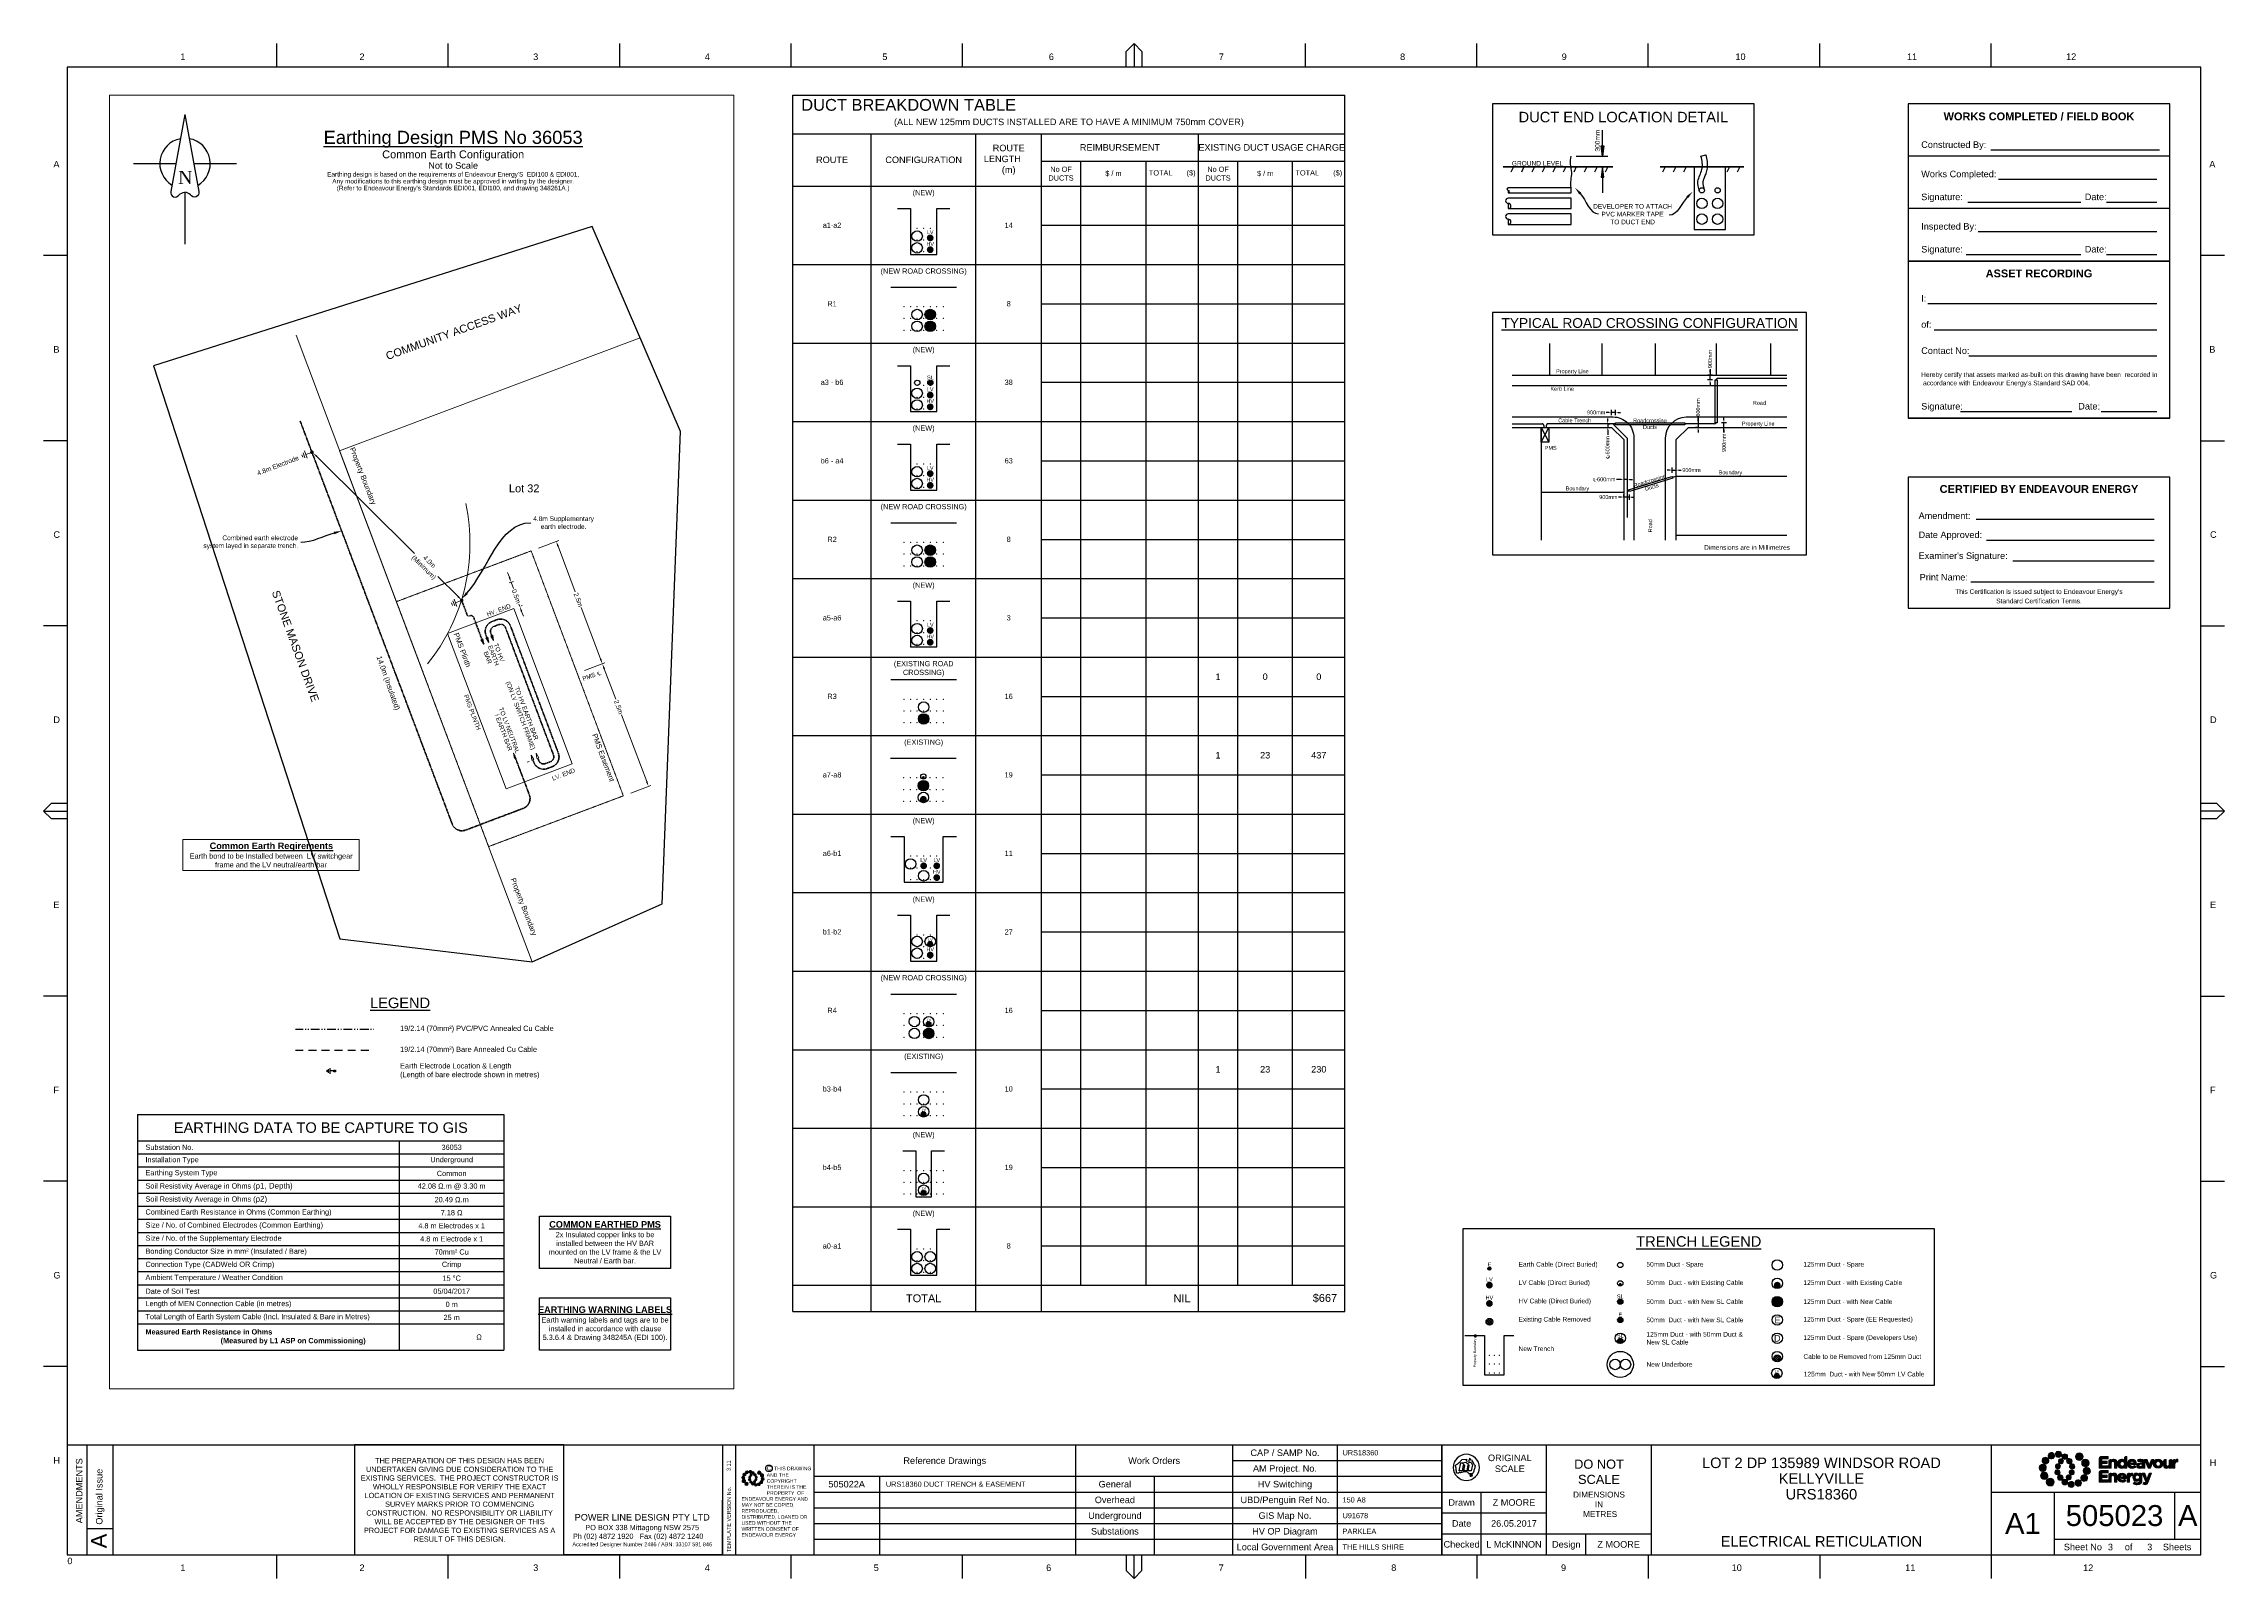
# Paper-space layout 'DUCT BREAKDOWN EARTHING' of a CAD drawing. Header units: metres, sheet in millimetres. Extents: x -9 to 824, y -9 to 577.
# The model-space entities are those that its viewports show. They can reach past a viewport. Long polylines and large blocks are cut down to what shows.
import ezdxf
from ezdxf import colors
from ezdxf.entities.mleader import LeaderData, LeaderLine
from ezdxf.enums import TextEntityAlignment as Align
from ezdxf.math import Vec2, Vec3

# ---------------------------------------------------------------- set-up
doc = ezdxf.new("R2010")
doc.units = ezdxf.units.M
for name, pattern in [('Dash', [5, 3, -2]), ('DASHED', [19.05, 12.7, -6.35]), ('PHANTOM', [6.15, 3, -0.75, 0.3, -0.75, 0.3, -0.75, 0.3])]:
    doc.linetypes.add(name, pattern=pattern)
doc.layers.get('0').update_dxf_attribs({"color": 6})
for name, color, linetype, lineweight in [('_User Dimensions', 140, 'Continuous', 13), ('_User Miscellaneous3', 51, 'Continuous', 13), ('_User Notes', 7, 'Continuous', 20)]:
    doc.layers.add(name, color=color, linetype=linetype, lineweight=lineweight)
doc.layers.add('_User Miscellaneous10', color=252, linetype='Continuous', lineweight=13, plot=False, transparency=0.5)
doc.layers.add('Notes', color=7, linetype='Continuous')
doc.layers.add('Viewports', color=6, linetype='Continuous', plot=False)
doc.styles.add('ARIAL', font='arial.ttf', dxfattribs={"height": 2})
doc.styles.add('iecARIAL', font='arial.ttf', dxfattribs={"height": 2})
doc.styles.add('iecNAME', font='times.ttf')
doc.styles.add('ieISOCP', font='arial.ttf', dxfattribs={"height": 1.5})
doc.styles.get("Standard").update_dxf_attribs({"font": 'arial.ttf'})
doc.linetypes.add('IE Trench HV', pattern='A,4,-0.4,["/",Standard,S=2,R=0,X=0.25,Y=-1],-1.6', length=6)
doc.dimstyles.new('1.8mm_1_50', dxfattribs={"dimtxt": 0.09, "dimasz": 0.1, "dimexe": 0.05, "dimexo": 0.15, "dimgap": 0.025, "dimtad": 0, "dimtoh": 1, "dimlfac": -1, "dimzin": 12, "dimdsep": 46, "dimtxsty": 'Standard', "dimcen": 1, "dimclrd": 256, "dimclre": 256, "dimclrt": 256, "dimazin": 3, "dimtfac": 1, "dimtmove": 0, "dimatfit": 3, "dimfxl": 1, "dimtolj": 1, "dimtzin": 0, "dimlwd": -1, "dimlwe": -1, "dimarcsym": 0})
doc.dimstyles.get("Standard").update_dxf_attribs({"dimtxt": 2, "dimasz": 3, "dimexe": 1, "dimexo": 3, "dimgap": 0.5, "dimtad": 0, "dimlfac": -1, "dimzin": 12, "dimdsep": 46, "dimtxsty": 'Standard', "dimcen": 1, "dimclrd": 256, "dimclre": 256, "dimclrt": 256, "dimadec": 0, "dimazin": 3, "dimtfac": 1, "dimtmove": 0, "dimatfit": 3, "dimfxl": 1, "dimfxlon": 1, "dimtolj": 1, "dimtzin": 0, "dimlwd": -1, "dimlwe": -1, "dimarcsym": 0})

# ---------------------------------------------------------------- blocks, each defined once
blk = doc.blocks.new('EE_LOGO_SMALL')
at = {"layer": 'Notes'}
h = blk.add_hatch(color=256, dxfattribs=at)
edge = h.paths.add_edge_path()
edge.add_spline(control_points=[(-8.4, 2), (-9.2, 2), (-9.8, 1.4), (-9.8, 0.7), (-9.9, -0.1), (-9.3, -0.7), (-8.6, -0.8), (-7.8, -0.8), (-7.2, -0.2), (-7.1, 0.5), (-7.1, 1.3), (-7.7, 1.9), (-8.4, 2)], knot_values=[0, 0, 0, 0, 1, 1, 1, 2, 2, 2, 3, 3, 3, 4, 4, 4, 4], degree=3, periodic=0)
h = blk.add_hatch(color=256, dxfattribs=at)
edge = h.paths.add_edge_path()
edge.add_spline(control_points=[(-6.8, 4.5), (-7.4, 4.8), (-8.2, 4.6), (-8.6, 4), (-8.9, 3.4), (-8.7, 2.6), (-8.1, 2.2), (-7.5, 1.9), (-6.7, 2.1), (-6.3, 2.7), (-6, 3.3), (-6.2, 4.1), (-6.8, 4.5)], knot_values=[0, 0, 0, 0, 1, 1, 1, 2, 2, 2, 3, 3, 3, 4, 4, 4, 4], degree=3, periodic=0)
h = blk.add_hatch(color=256, dxfattribs=at)
edge = h.paths.add_edge_path()
edge.add_spline(control_points=[(-4.2, 5.9), (-4.6, 6.5), (-5.3, 6.6), (-5.9, 6.3), (-6.4, 5.9), (-6.6, 5.1), (-6.2, 4.6), (-5.9, 4), (-5.1, 3.8), (-4.6, 4.2), (-4, 4.6), (-3.8, 5.3), (-4.2, 5.9)], knot_values=[0, 0, 0, 0, 1, 1, 1, 2, 2, 2, 3, 3, 3, 4, 4, 4, 4], degree=3, periodic=0)
h = blk.add_hatch(color=256, dxfattribs=at)
edge = h.paths.add_edge_path()
edge.add_spline(control_points=[(-1.3, 5.9), (-1.4, 6.5), (-2, 7), (-2.6, 6.9), (-3.3, 6.9), (-3.7, 6.3), (-3.7, 5.6), (-3.6, 5), (-3, 4.5), (-2.4, 4.6), (-1.7, 4.7), (-1.3, 5.2), (-1.3, 5.9)], knot_values=[0, 0, 0, 0, 1, 1, 1, 2, 2, 2, 3, 3, 3, 4, 4, 4, 4], degree=3, periodic=0)
h = blk.add_hatch(color=256, dxfattribs=at)
edge = h.paths.add_edge_path()
edge.add_spline(control_points=[(-2.5, 2.1), (-3, 2.2), (-3.5, 1.9), (-3.6, 1.3), (-3.7, 0.8), (-3.4, 0.3), (-2.9, 0.2), (-2.4, 0.1), (-1.9, 0.4), (-1.8, 0.9), (-1.7, 1.5), (-2, 2), (-2.5, 2.1)], knot_values=[0, 0, 0, 0, 1, 1, 1, 2, 2, 2, 3, 3, 3, 4, 4, 4, 4], degree=3, periodic=0)
h = blk.add_hatch(color=256, dxfattribs=at)
edge = h.paths.add_edge_path()
edge.add_spline(control_points=[(1, 4.9), (1, 4.3), (0.5, 3.8), (-0.1, 3.8), (-0.7, 3.8), (-1.2, 4.3), (-1.2, 4.9), (-1.2, 5.5), (-0.7, 6), (-0.1, 6), (0.5, 6), (1, 5.5), (1, 4.9)], knot_values=[0, 0, 0, 0, 1, 1, 1, 2, 2, 2, 3, 3, 3, 4, 4, 4, 4], degree=3, periodic=0)
edge = h.paths.add_edge_path()
edge.add_spline(control_points=[(-1.4, 4), (-1.9, 4.1), (-2.4, 3.8), (-2.5, 3.3), (-2.6, 2.7), (-2.3, 2.2), (-1.8, 2.1), (-1.3, 2), (-0.7, 2.3), (-0.6, 2.9), (-0.5, 3.4), (-0.9, 3.9), (-1.4, 4)], knot_values=[0, 0, 0, 0, 1, 1, 1, 2, 2, 2, 3, 3, 3, 4, 4, 4, 4], degree=3, periodic=0)
h = blk.add_hatch(color=256, dxfattribs=at)
edge = h.paths.add_edge_path()
edge.add_spline(control_points=[(2.3, 2.4), (2.8, 2.8), (2.8, 3.4), (2.4, 3.9), (2, 4.3), (1.4, 4.3), (0.9, 3.9), (0.5, 3.6), (0.5, 2.9), (0.9, 2.5), (1.2, 2), (1.9, 2), (2.3, 2.4)], knot_values=[0, 0, 0, 0, 1, 1, 1, 2, 2, 2, 3, 3, 3, 4, 4, 4, 4], degree=3, periodic=0)
edge = h.paths.add_edge_path()
edge.add_spline(control_points=[(1, 4.9), (1, 4.3), (0.5, 3.8), (-0.1, 3.8), (-0.7, 3.8), (-1.2, 4.3), (-1.2, 4.9), (-1.2, 5.5), (-0.7, 6), (-0.1, 6), (0.5, 6), (1, 5.5), (1, 4.9)], knot_values=[0, 0, 0, 0, 1, 1, 1, 2, 2, 2, 3, 3, 3, 4, 4, 4, 4], degree=3, periodic=0)
h = blk.add_hatch(color=256, dxfattribs=at)
edge = h.paths.add_edge_path()
edge.add_spline(control_points=[(1, 4.9), (1, 4.3), (0.5, 3.8), (-0.1, 3.8), (-0.7, 3.8), (-1.2, 4.3), (-1.2, 4.9), (-1.2, 5.5), (-0.7, 6), (-0.1, 6), (0.5, 6), (1, 5.5), (1, 4.9)], knot_values=[0, 0, 0, 0, 1, 1, 1, 2, 2, 2, 3, 3, 3, 4, 4, 4, 4], degree=3, periodic=0)
edge = h.paths.add_edge_path(flags=16)
edge.add_spline(control_points=[(1, 4.9), (1, 4.3), (0.5, 3.8), (-0.1, 3.8), (-0.7, 3.8), (-1.2, 4.3), (-1.2, 4.9), (-1.2, 5.5), (-0.7, 6), (-0.1, 6), (0.5, 6), (1, 5.5), (1, 4.9)], knot_values=[0, 0, 0, 0, 1, 1, 1, 2, 2, 2, 3, 3, 3, 4, 4, 4, 4], degree=3, periodic=0)
h = blk.add_hatch(color=256, dxfattribs=at)
edge = h.paths.add_edge_path()
edge.add_spline(control_points=[(3, 0.2), (3.5, 0.3), (3.8, 0.9), (3.7, 1.4), (3.6, 1.9), (3, 2.3), (2.5, 2.1), (1.9, 2), (1.6, 1.4), (1.8, 0.9), (1.9, 0.4), (2.5, 0.1), (3, 0.2)], knot_values=[0, 0, 0, 0, 1, 1, 1, 2, 2, 2, 3, 3, 3, 4, 4, 4, 4], degree=3, periodic=0)
h = blk.add_hatch(color=256, dxfattribs=at)
edge = h.paths.add_edge_path()
edge.add_spline(control_points=[(7, 4.9), (7, 4), (6.3, 3.4), (5.5, 3.4), (4.6, 3.4), (4, 4), (4, 4.9), (4, 5.7), (4.6, 6.4), (5.5, 6.4), (6.3, 6.4), (7, 5.7), (7, 4.9)], knot_values=[0, 0, 0, 0, 1, 1, 1, 2, 2, 2, 3, 3, 3, 4, 4, 4, 4], degree=3, periodic=0)
h = blk.add_hatch(color=256, dxfattribs=at)
edge = h.paths.add_edge_path()
edge.add_spline(control_points=[(8.4, 1.1), (9.1, 1.5), (9.4, 2.3), (9.1, 3), (8.8, 3.7), (7.9, 4.1), (7.2, 3.8), (6.5, 3.4), (6.2, 2.6), (6.5, 1.9), (6.8, 1.2), (7.7, 0.8), (8.4, 1.1)], knot_values=[0, 0, 0, 0, 1, 1, 1, 2, 2, 2, 3, 3, 3, 4, 4, 4, 4], degree=3, periodic=0)
h = blk.add_hatch(color=256, dxfattribs=at)
edge = h.paths.add_edge_path()
edge.add_spline(control_points=[(8.3, -1.9), (9, -1.9), (9.7, -1.4), (9.7, -0.6), (9.7, 0.1), (9.2, 0.8), (8.4, 0.8), (7.7, 0.8), (7, 0.3), (7, -0.5), (6.9, -1.2), (7.5, -1.9), (8.3, -1.9)], knot_values=[0, 0, 0, 0, 1, 1, 1, 2, 2, 2, 3, 3, 3, 4, 4, 4, 4], degree=3, periodic=0)
h = blk.add_hatch(color=256, dxfattribs=at)
edge = h.paths.add_edge_path()
edge.add_spline(control_points=[(-8.5, -1.1), (-9.2, -1.4), (-9.6, -2.3), (-9.3, -3), (-8.9, -3.7), (-8.1, -4), (-7.4, -3.7), (-6.7, -3.4), (-6.3, -2.5), (-6.6, -1.8), (-7, -1.1), (-7.8, -0.8), (-8.5, -1.1)], knot_values=[0, 0, 0, 0, 1, 1, 1, 2, 2, 2, 3, 3, 3, 4, 4, 4, 4], degree=3, periodic=0)
h = blk.add_hatch(color=256, dxfattribs=at)
edge = h.paths.add_edge_path()
edge.add_spline(control_points=[(-7.1, -4.8), (-7.1, -4), (-6.5, -3.3), (-5.6, -3.3), (-4.8, -3.3), (-4.1, -4), (-4.1, -4.8), (-4.1, -5.7), (-4.8, -6.3), (-5.6, -6.3), (-6.5, -6.3), (-7.1, -5.7), (-7.1, -4.8)], knot_values=[0, 0, 0, 0, 1, 1, 1, 2, 2, 2, 3, 3, 3, 4, 4, 4, 4], degree=3, periodic=0)
h = blk.add_hatch(color=256, dxfattribs=at)
edge = h.paths.add_edge_path()
edge.add_spline(control_points=[(-3.1, -0.2), (-3.7, -0.3), (-4, -0.8), (-3.8, -1.4), (-3.7, -1.9), (-3.2, -2.2), (-2.6, -2.1), (-2.1, -1.9), (-1.8, -1.4), (-1.9, -0.9), (-2.1, -0.3), (-2.6, 0), (-3.1, -0.2)], knot_values=[0, 0, 0, 0, 1, 1, 1, 2, 2, 2, 3, 3, 3, 4, 4, 4, 4], degree=3, periodic=0)
h = blk.add_hatch(color=256, dxfattribs=at)
edge = h.paths.add_edge_path()
edge.add_spline(control_points=[(-2.5, -2.3), (-2.9, -2.7), (-3, -3.4), (-2.6, -3.8), (-2.2, -4.2), (-1.5, -4.3), (-1.1, -3.9), (-0.7, -3.5), (-0.6, -2.8), (-1, -2.4), (-1.4, -2), (-2, -1.9), (-2.5, -2.3)], knot_values=[0, 0, 0, 0, 1, 1, 1, 2, 2, 2, 3, 3, 3, 4, 4, 4, 4], degree=3, periodic=0)
h = blk.add_hatch(color=256, dxfattribs=at)
edge = h.paths.add_edge_path()
edge.add_spline(control_points=[(-1.2, -4.8), (-1.2, -4.2), (-0.7, -3.7), (-0.1, -3.7), (0.5, -3.7), (1, -4.2), (1, -4.8), (1, -5.4), (0.5, -5.9), (-0.1, -5.9), (-0.7, -5.9), (-1.2, -5.4), (-1.2, -4.8)], knot_values=[0, 0, 0, 0, 1, 1, 1, 2, 2, 2, 3, 3, 3, 4, 4, 4, 4], degree=3, periodic=0)
h = blk.add_hatch(color=256, dxfattribs=at)
edge = h.paths.add_edge_path()
edge.add_spline(control_points=[(1.2, -3.9), (1.7, -4.1), (2.2, -3.7), (2.3, -3.2), (2.5, -2.7), (2.1, -2.2), (1.6, -2.1), (1.1, -2), (0.6, -2.3), (0.5, -2.8), (0.4, -3.3), (0.7, -3.8), (1.2, -3.9)], knot_values=[0, 0, 0, 0, 1, 1, 1, 2, 2, 2, 3, 3, 3, 4, 4, 4, 4], degree=3, periodic=0)
h = blk.add_hatch(color=256, dxfattribs=at)
edge = h.paths.add_edge_path()
edge.add_spline(control_points=[(1.2, -5.8), (1.3, -6.5), (1.8, -6.9), (2.5, -6.9), (3.1, -6.8), (3.6, -6.2), (3.5, -5.6), (3.4, -5), (2.9, -4.5), (2.2, -4.6), (1.6, -4.6), (1.1, -5.2), (1.2, -5.8)], knot_values=[0, 0, 0, 0, 1, 1, 1, 2, 2, 2, 3, 3, 3, 4, 4, 4, 4], degree=3, periodic=0)
h = blk.add_hatch(color=256, dxfattribs=at)
edge = h.paths.add_edge_path()
edge.add_spline(control_points=[(2.4, -2), (2.9, -2.1), (3.4, -1.8), (3.5, -1.3), (3.6, -0.8), (3.3, -0.3), (2.8, -0.2), (2.2, -0.1), (1.7, -0.4), (1.6, -0.9), (1.5, -1.4), (1.8, -1.9), (2.4, -2)], knot_values=[0, 0, 0, 0, 1, 1, 1, 2, 2, 2, 3, 3, 3, 4, 4, 4, 4], degree=3, periodic=0)
h = blk.add_hatch(color=256, dxfattribs=at)
edge = h.paths.add_edge_path()
edge.add_spline(control_points=[(4, -5.8), (4.4, -6.4), (5.2, -6.6), (5.7, -6.2), (6.3, -5.8), (6.5, -5.1), (6.1, -4.5), (5.7, -4), (5, -3.8), (4.4, -4.2), (3.8, -4.5), (3.7, -5.3), (4, -5.8)], knot_values=[0, 0, 0, 0, 1, 1, 1, 2, 2, 2, 3, 3, 3, 4, 4, 4, 4], degree=3, periodic=0)
h = blk.add_hatch(color=256, dxfattribs=at)
edge = h.paths.add_edge_path()
edge.add_spline(control_points=[(6.7, -4.4), (7.3, -4.8), (8.1, -4.6), (8.4, -4), (8.8, -3.3), (8.6, -2.6), (8, -2.2), (7.3, -1.8), (6.6, -2.1), (6.2, -2.7), (5.8, -3.3), (6, -4.1), (6.7, -4.4)], knot_values=[0, 0, 0, 0, 1, 1, 1, 2, 2, 2, 3, 3, 3, 4, 4, 4, 4], degree=3, periodic=0)
at = {"layer": 'Notes', "lineweight": 0}
for points in [[(1.8, 2.1), (1.8, 2.1)], [(-2, -2.1), (-2, -2.1)]]:
    blk.add_lwpolyline(points, dxfattribs=at)
for points in [[(-8.4, 2), (-9.2, 2), (-9.8, 1.4), (-9.8, 0.7), (-9.9, -0.1), (-9.3, -0.7), (-8.6, -0.8), (-7.8, -0.8), (-7.2, -0.2), (-7.1, 0.5), (-7.1, 1.3), (-7.7, 1.9), (-8.4, 2)], [(-6.8, 4.5), (-7.4, 4.8), (-8.2, 4.6), (-8.6, 4), (-8.9, 3.4), (-8.7, 2.6), (-8.1, 2.2), (-7.5, 1.9), (-6.7, 2.1), (-6.3, 2.7), (-6, 3.3), (-6.2, 4.1), (-6.8, 4.5)], [(-4.2, 5.9), (-4.6, 6.5), (-5.3, 6.6), (-5.9, 6.3), (-6.4, 5.9), (-6.6, 5.1), (-6.2, 4.6), (-5.9, 4), (-5.1, 3.8), (-4.6, 4.2), (-4, 4.6), (-3.8, 5.3), (-4.2, 5.9)], [(-1.3, 5.9), (-1.4, 6.5), (-2, 7), (-2.6, 6.9), (-3.3, 6.9), (-3.7, 6.3), (-3.7, 5.6), (-3.6, 5), (-3, 4.5), (-2.4, 4.6), (-1.7, 4.7), (-1.3, 5.2), (-1.3, 5.9)], [(-2.5, 2.1), (-3, 2.2), (-3.5, 1.9), (-3.6, 1.3), (-3.7, 0.8), (-3.4, 0.3), (-2.9, 0.2), (-2.4, 0.1), (-1.9, 0.4), (-1.8, 0.9), (-1.7, 1.5), (-2, 2), (-2.5, 2.1)], [(-1.4, 4), (-1.9, 4.1), (-2.4, 3.8), (-2.5, 3.3), (-2.6, 2.7), (-2.3, 2.2), (-1.8, 2.1), (-1.3, 2), (-0.7, 2.3), (-0.6, 2.9), (-0.5, 3.4), (-0.9, 3.9), (-1.4, 4)], [(1, 4.9), (1, 4.3), (0.5, 3.8), (-0.1, 3.8), (-0.7, 3.8), (-1.2, 4.3), (-1.2, 4.9), (-1.2, 5.5), (-0.7, 6), (-0.1, 6), (0.5, 6), (1, 5.5), (1, 4.9)], [(1, 4.9), (1, 4.3), (0.5, 3.8), (-0.1, 3.8), (-0.7, 3.8), (-1.2, 4.3), (-1.2, 4.9), (-1.2, 5.5), (-0.7, 6), (-0.1, 6), (0.5, 6), (1, 5.5), (1, 4.9)], [(2.3, 2.4), (2.8, 2.8), (2.8, 3.4), (2.4, 3.9), (2, 4.3), (1.4, 4.3), (0.9, 3.9), (0.5, 3.6), (0.5, 2.9), (0.9, 2.5), (1.2, 2), (1.9, 2), (2.3, 2.4)], [(3, 0.2), (3.5, 0.3), (3.8, 0.9), (3.7, 1.4), (3.6, 1.9), (3, 2.3), (2.5, 2.1), (1.9, 2), (1.6, 1.4), (1.8, 0.9), (1.9, 0.4), (2.5, 0.1), (3, 0.2)], [(7, 4.9), (7, 4), (6.3, 3.4), (5.5, 3.4), (4.6, 3.4), (4, 4), (4, 4.9), (4, 5.7), (4.6, 6.4), (5.5, 6.4), (6.3, 6.4), (7, 5.7), (7, 4.9)], [(8.4, 1.1), (9.1, 1.5), (9.4, 2.3), (9.1, 3), (8.8, 3.7), (7.9, 4.1), (7.2, 3.8), (6.5, 3.4), (6.2, 2.6), (6.5, 1.9), (6.8, 1.2), (7.7, 0.8), (8.4, 1.1)], [(8.3, -1.9), (9, -1.9), (9.7, -1.4), (9.7, -0.6), (9.7, 0.1), (9.2, 0.8), (8.4, 0.8), (7.7, 0.8), (7, 0.3), (7, -0.5), (6.9, -1.2), (7.5, -1.9), (8.3, -1.9)], [(-8.5, -1.1), (-9.2, -1.4), (-9.6, -2.3), (-9.3, -3), (-8.9, -3.7), (-8.1, -4), (-7.4, -3.7), (-6.7, -3.4), (-6.3, -2.5), (-6.6, -1.8), (-7, -1.1), (-7.8, -0.8), (-8.5, -1.1)], [(-7.1, -4.8), (-7.1, -4), (-6.5, -3.3), (-5.6, -3.3), (-4.8, -3.3), (-4.1, -4), (-4.1, -4.8), (-4.1, -5.7), (-4.8, -6.3), (-5.6, -6.3), (-6.5, -6.3), (-7.1, -5.7), (-7.1, -4.8)], [(-3.1, -0.2), (-3.7, -0.3), (-4, -0.8), (-3.8, -1.4), (-3.7, -1.9), (-3.2, -2.2), (-2.6, -2.1), (-2.1, -1.9), (-1.8, -1.4), (-1.9, -0.9), (-2.1, -0.3), (-2.6, 0), (-3.1, -0.2)], [(-2.5, -2.3), (-2.9, -2.7), (-3, -3.4), (-2.6, -3.8), (-2.2, -4.2), (-1.5, -4.3), (-1.1, -3.9), (-0.7, -3.5), (-0.6, -2.8), (-1, -2.4), (-1.4, -2), (-2, -1.9), (-2.5, -2.3)], [(-1.2, -4.8), (-1.2, -4.2), (-0.7, -3.7), (-0.1, -3.7), (0.5, -3.7), (1, -4.2), (1, -4.8), (1, -5.4), (0.5, -5.9), (-0.1, -5.9), (-0.7, -5.9), (-1.2, -5.4), (-1.2, -4.8)], [(1.2, -3.9), (1.7, -4.1), (2.2, -3.7), (2.3, -3.2), (2.5, -2.7), (2.1, -2.2), (1.6, -2.1), (1.1, -2), (0.6, -2.3), (0.5, -2.8), (0.4, -3.3), (0.7, -3.8), (1.2, -3.9)], [(1.2, -5.8), (1.3, -6.5), (1.8, -6.9), (2.5, -6.9), (3.1, -6.8), (3.6, -6.2), (3.5, -5.6), (3.4, -5), (2.9, -4.5), (2.2, -4.6), (1.6, -4.6), (1.1, -5.2), (1.2, -5.8)], [(2.4, -2), (2.9, -2.1), (3.4, -1.8), (3.5, -1.3), (3.6, -0.8), (3.3, -0.3), (2.8, -0.2), (2.2, -0.1), (1.7, -0.4), (1.6, -0.9), (1.5, -1.4), (1.8, -1.9), (2.4, -2)], [(4, -5.8), (4.4, -6.4), (5.2, -6.6), (5.7, -6.2), (6.3, -5.8), (6.5, -5.1), (6.1, -4.5), (5.7, -4), (5, -3.8), (4.4, -4.2), (3.8, -4.5), (3.7, -5.3), (4, -5.8)], [(6.7, -4.4), (7.3, -4.8), (8.1, -4.6), (8.4, -4), (8.8, -3.3), (8.6, -2.6), (8, -2.2), (7.3, -1.8), (6.6, -2.1), (6.2, -2.7), (5.8, -3.3), (6, -4.1), (6.7, -4.4)]]:
    blk.add_open_spline(points, degree=3, knots=[0, 0, 0, 0, 1, 1, 1, 2, 2, 2, 3, 3, 3, 4, 4, 4, 4], dxfattribs=at)
blk = doc.blocks.new('EE_COPYRIGHT_A1')
at = {"layer": 'Notes'}
blk.add_circle((9.53, -0.82), 1.15, dxfattribs=at)
at = {"xscale": 0.4, "yscale": 0.4, "zscale": 0.4}
blk.add_blockref('EE_LOGO_SMALL', (3.96, -4.29), dxfattribs=at)
at = {"layer": 'Notes', "insert": (0, 0), "char_height": 1.25, "width": 24.1208, "attachment_point": 1, "style": 'ARIAL'}
blk.add_mtext('\\pt8.75;               ^I{\\H1.2x;C } THIS DRAWING\\P\\pi-8.75,l8.75,t8.75,20;       ^IAND THE ^I\\P\\pi0,t8.75;COPYRIGHT\\P\\pi-8.75,t1.25,8.75;^I^ITHEREIN IS THE PROPERTY  OF \\P\\pi0,l0,t1.25;ENDEAVOUR ENERGY AND MAY NOT BE COPIED, REPRODUCED, DISTRIBUTED, LOANED OR USED WITHOUT THE WRITTEN CONSENT OF ENDEAVOUR ENERGY', dxfattribs=at)
blk = doc.blocks.new('EE_LOGO')
h = blk.add_hatch(color=256)
edge = h.paths.add_edge_path()
edge.add_spline(control_points=[(-25.34, 1.94), (-26.08, 1.98), (-26.72, 1.41), (-26.77, 0.66), (-26.81, -0.09), (-26.24, -0.72), (-25.49, -0.77), (-24.74, -0.81), (-24.1, -0.24), (-24.06, 0.51), (-24.02, 1.25), (-24.59, 1.89), (-25.34, 1.94)], knot_values=[0, 0, 0, 0, 1, 1, 1, 2, 2, 2, 3, 3, 3, 4, 4, 4, 4], degree=3, periodic=0)
h = blk.add_hatch(color=256)
edge = h.paths.add_edge_path()
edge.add_spline(control_points=[(-23.73, 4.46), (-24.34, 4.81), (-25.13, 4.61), (-25.49, 3.99), (-25.85, 3.38), (-25.64, 2.59), (-25.03, 2.23), (-24.41, 1.87), (-23.63, 2.08), (-23.27, 2.69), (-22.91, 3.31), (-23.12, 4.1), (-23.73, 4.46)], knot_values=[0, 0, 0, 0, 1, 1, 1, 2, 2, 2, 3, 3, 3, 4, 4, 4, 4], degree=3, periodic=0)
h = blk.add_hatch(color=256)
edge = h.paths.add_edge_path()
edge.add_spline(control_points=[(-21.12, 5.87), (-21.48, 6.44), (-22.24, 6.61), (-22.81, 6.24), (-23.37, 5.88), (-23.54, 5.12), (-23.17, 4.55), (-22.81, 3.98), (-22.05, 3.82), (-21.48, 4.19), (-20.92, 4.55), (-20.75, 5.31), (-21.12, 5.87)], knot_values=[0, 0, 0, 0, 1, 1, 1, 2, 2, 2, 3, 3, 3, 4, 4, 4, 4], degree=3, periodic=0)
h = blk.add_hatch(color=256)
edge = h.paths.add_edge_path()
edge.add_spline(control_points=[(-19.43, 2.06), (-19.94, 2.17), (-20.44, 1.84), (-20.55, 1.33), (-20.66, 0.82), (-20.34, 0.32), (-19.83, 0.21), (-19.32, 0.1), (-18.81, 0.42), (-18.71, 0.93), (-18.59, 1.44), (-18.92, 1.95), (-19.43, 2.06)], knot_values=[0, 0, 0, 0, 1, 1, 1, 2, 2, 2, 3, 3, 3, 4, 4, 4, 4], degree=3, periodic=0)
h = blk.add_hatch(color=256)
edge = h.paths.add_edge_path()
edge.add_spline(control_points=[(-18.27, 5.87), (-18.34, 6.5), (-18.91, 6.97), (-19.54, 6.9), (-20.18, 6.84), (-20.65, 6.27), (-20.58, 5.63), (-20.52, 4.99), (-19.95, 4.53), (-19.31, 4.59), (-18.67, 4.66), (-18.21, 5.23), (-18.27, 5.87)], knot_values=[0, 0, 0, 0, 1, 1, 1, 2, 2, 2, 3, 3, 3, 4, 4, 4, 4], degree=3, periodic=0)
h = blk.add_hatch(color=256)
edge = h.paths.add_edge_path()
edge.add_spline(control_points=[(-15.91, 4.86), (-15.91, 4.26), (-16.4, 3.77), (-17, 3.77), (-17.6, 3.77), (-18.08, 4.26), (-18.08, 4.86), (-18.08, 5.46), (-17.6, 5.95), (-17, 5.95), (-16.4, 5.95), (-15.91, 5.46), (-15.91, 4.86)], knot_values=[0, 0, 0, 0, 1, 1, 1, 2, 2, 2, 3, 3, 3, 4, 4, 4, 4], degree=3, periodic=0)
edge = h.paths.add_edge_path()
edge.add_spline(control_points=[(-18.29, 3.97), (-18.8, 4.08), (-19.3, 3.76), (-19.41, 3.25), (-19.52, 2.74), (-19.2, 2.23), (-18.69, 2.12), (-18.18, 2.01), (-17.67, 2.33), (-17.56, 2.84), (-17.45, 3.35), (-17.78, 3.86), (-18.29, 3.97)], knot_values=[0, 0, 0, 0, 1, 1, 1, 2, 2, 2, 3, 3, 3, 4, 4, 4, 4], degree=3, periodic=0)
h = blk.add_hatch(color=256)
edge = h.paths.add_edge_path()
edge.add_spline(control_points=[(-14.59, 2.36), (-14.16, 2.75), (-14.12, 3.41), (-14.51, 3.84), (-14.89, 4.27), (-15.55, 4.31), (-15.99, 3.93), (-16.42, 3.54), (-16.46, 2.88), (-16.07, 2.45), (-15.69, 2.01), (-15.02, 1.98), (-14.59, 2.36)], knot_values=[0, 0, 0, 0, 1, 1, 1, 2, 2, 2, 3, 3, 3, 4, 4, 4, 4], degree=3, periodic=0)
edge = h.paths.add_edge_path()
edge.add_spline(control_points=[(-15.91, 4.86), (-15.91, 4.26), (-16.4, 3.77), (-17, 3.77), (-17.6, 3.77), (-18.08, 4.26), (-18.08, 4.86), (-18.08, 5.46), (-17.6, 5.95), (-17, 5.95), (-16.4, 5.95), (-15.91, 5.46), (-15.91, 4.86)], knot_values=[0, 0, 0, 0, 1, 1, 1, 2, 2, 2, 3, 3, 3, 4, 4, 4, 4], degree=3, periodic=0)
h = blk.add_hatch(color=256)
edge = h.paths.add_edge_path()
edge.add_spline(control_points=[(-15.91, 4.86), (-15.91, 4.26), (-16.4, 3.77), (-17, 3.77), (-17.6, 3.77), (-18.08, 4.26), (-18.08, 4.86), (-18.08, 5.46), (-17.6, 5.95), (-17, 5.95), (-16.4, 5.95), (-15.91, 5.46), (-15.91, 4.86)], knot_values=[0, 0, 0, 0, 1, 1, 1, 2, 2, 2, 3, 3, 3, 4, 4, 4, 4], degree=3, periodic=0)
edge = h.paths.add_edge_path(flags=16)
edge.add_spline(control_points=[(-15.91, 4.86), (-15.91, 4.26), (-16.4, 3.77), (-17, 3.77), (-17.6, 3.77), (-18.08, 4.26), (-18.08, 4.86), (-18.08, 5.46), (-17.6, 5.95), (-17, 5.95), (-16.4, 5.95), (-15.91, 5.46), (-15.91, 4.86)], knot_values=[0, 0, 0, 0, 1, 1, 1, 2, 2, 2, 3, 3, 3, 4, 4, 4, 4], degree=3, periodic=0)
h = blk.add_hatch(color=256)
edge = h.paths.add_edge_path()
edge.add_spline(control_points=[(-13.94, 0.18), (-13.41, 0.32), (-13.09, 0.87), (-13.23, 1.4), (-13.37, 1.93), (-13.92, 2.25), (-14.45, 2.11), (-14.98, 1.97), (-15.3, 1.42), (-15.16, 0.89), (-15.02, 0.36), (-14.47, 0.04), (-13.94, 0.18)], knot_values=[0, 0, 0, 0, 1, 1, 1, 2, 2, 2, 3, 3, 3, 4, 4, 4, 4], degree=3, periodic=0)
h = blk.add_hatch(color=256)
edge = h.paths.add_edge_path()
edge.add_spline(control_points=[(-9.93, 4.86), (-9.93, 4.03), (-10.61, 3.35), (-11.44, 3.35), (-12.28, 3.35), (-12.95, 4.03), (-12.95, 4.86), (-12.95, 5.69), (-12.28, 6.37), (-11.44, 6.37), (-10.61, 6.37), (-9.93, 5.69), (-9.93, 4.86)], knot_values=[0, 0, 0, 0, 1, 1, 1, 2, 2, 2, 3, 3, 3, 4, 4, 4, 4], degree=3, periodic=0)
h = blk.add_hatch(color=256)
edge = h.paths.add_edge_path()
edge.add_spline(control_points=[(-8.55, 1.13), (-7.83, 1.45), (-7.5, 2.29), (-7.82, 3.01), (-8.14, 3.73), (-8.98, 4.06), (-9.7, 3.74), (-10.42, 3.42), (-10.75, 2.58), (-10.43, 1.86), (-10.11, 1.14), (-9.27, 0.81), (-8.55, 1.13)], knot_values=[0, 0, 0, 0, 1, 1, 1, 2, 2, 2, 3, 3, 3, 4, 4, 4, 4], degree=3, periodic=0)
h = blk.add_hatch(color=256)
edge = h.paths.add_edge_path()
edge.add_spline(control_points=[(-8.66, -1.92), (-7.91, -1.96), (-7.27, -1.39), (-7.23, -0.64), (-7.19, 0.1), (-7.76, 0.74), (-8.51, 0.78), (-9.25, 0.83), (-9.89, 0.26), (-9.94, -0.49), (-9.98, -1.24), (-9.41, -1.88), (-8.66, -1.92)], knot_values=[0, 0, 0, 0, 1, 1, 1, 2, 2, 2, 3, 3, 3, 4, 4, 4, 4], degree=3, periodic=0)
h = blk.add_hatch(color=256)
edge = h.paths.add_edge_path()
edge.add_spline(control_points=[(-3.85, 0.44), (-3.85, 0.44), (-3.85, 4.25), (-3.85, 4.3), (-3.85, 4.35), (-3.85, 4.86), (-3.29, 4.86), (-2.74, 4.86), (-0.49, 4.86), (-0.49, 4.86), (-0.49, 4.86), (-0.49, 4), (-0.49, 4), (-0.49, 4), (-2.89, 4), (-2.89, 4), (-2.89, 4), (-2.89, 3.1), (-2.89, 3.1), (-2.89, 3.1), (-0.8, 3.1), (-0.8, 3.1), (-0.8, 3.1), (-0.8, 2.23), (-0.8, 2.23), (-0.8, 2.23), (-2.89, 2.23), (-2.89, 2.23), (-2.89, 2.23), (-2.89, 1.31), (-2.89, 1.31), (-2.89, 1.31), (-0.49, 1.31), (-0.49, 1.31), (-0.49, 1.31), (-0.49, 0.44), (-0.49, 0.44), (-0.49, 0.44), (-3.85, 0.44), (-3.85, 0.44)], knot_values=[0, 0, 0, 0, 1, 1, 1, 2, 2, 2, 3, 3, 3, 4, 4, 4, 5, 5, 5, 6, 6, 6, 7, 7, 7, 8, 8, 8, 9, 9, 9, 10, 10, 10, 11, 11, 11, 12, 12, 12, 13, 13, 13, 13], degree=3, periodic=0)
h = blk.add_hatch(color=256)
edge = h.paths.add_edge_path()
edge.add_spline(control_points=[(1.94, 0.44), (1.94, 0.44), (1.94, 2.33), (1.94, 2.33), (1.94, 2.78), (1.73, 3.02), (1.36, 3.02), (1, 3.02), (0.76, 2.78), (0.76, 2.33), (0.76, 2.33), (0.76, 0.44), (0.76, 0.44), (0.76, 0.44), (-0.2, 0.44), (-0.2, 0.44), (-0.2, 0.44), (-0.2, 3.21), (-0.2, 3.27), (-0.2, 3.33), (-0.2, 3.82), (0.36, 3.82), (0.76, 3.82), (0.76, 3.82), (0.76, 3.82), (0.76, 3.82), (0.76, 3.35), (0.76, 3.35), (0.98, 3.63), (1.27, 3.89), (1.75, 3.89), (2.48, 3.89), (2.9, 3.41), (2.9, 2.63), (2.9, 2.63), (2.9, 0.44), (2.9, 0.44), (2.9, 0.44), (1.94, 0.44), (1.94, 0.44)], knot_values=[0, 0, 0, 0, 1, 1, 1, 2, 2, 2, 3, 3, 3, 4, 4, 4, 5, 5, 5, 6, 6, 6, 7, 7, 7, 8, 8, 8, 9, 9, 9, 10, 10, 10, 11, 11, 11, 12, 12, 12, 13, 13, 13, 13], degree=3, periodic=0)
h = blk.add_hatch(color=256)
edge = h.paths.add_edge_path(flags=16)
edge.add_spline(control_points=[(5.8, 2.13), (5.8, 2.69), (5.43, 3.07), (4.98, 3.07), (4.53, 3.07), (4.15, 2.7), (4.15, 2.13), (4.15, 2.13), (4.15, 2.12), (4.15, 2.12), (4.15, 1.56), (4.53, 1.19), (4.98, 1.19), (5.43, 1.19), (5.8, 1.56), (5.8, 2.12), (5.8, 2.12), (5.8, 2.13), (5.8, 2.13)], knot_values=[0, 0, 0, 0, 1, 1, 1, 2, 2, 2, 3, 3, 3, 4, 4, 4, 5, 5, 5, 6, 6, 6, 6], degree=3, periodic=0)
edge = h.paths.add_edge_path()
edge.add_spline(control_points=[(5.79, 0.44), (5.79, 0.44), (5.79, 0.92), (5.79, 0.92), (5.55, 0.6), (5.23, 0.37), (4.73, 0.37), (3.94, 0.37), (3.19, 0.99), (3.19, 2.12), (3.19, 2.12), (3.19, 2.13), (3.19, 2.13), (3.19, 3.26), (3.93, 3.88), (4.73, 3.88), (5.24, 3.88), (5.56, 3.65), (5.79, 3.38), (5.79, 3.38), (5.79, 4.27), (5.79, 4.3), (5.79, 4.34), (5.79, 4.86), (6.34, 4.86), (6.73, 4.86), (6.75, 4.86), (6.75, 4.86), (6.75, 4.86), (6.75, 0.44), (6.75, 0.44), (6.75, 0.44), (5.79, 0.44), (5.79, 0.44)], knot_values=[0, 0, 0, 0, 1, 1, 1, 2, 2, 2, 3, 3, 3, 4, 4, 4, 5, 5, 5, 6, 6, 6, 7, 7, 7, 8, 8, 8, 9, 9, 9, 10, 10, 10, 11, 11, 11, 11], degree=3, periodic=0)
h = blk.add_hatch(color=256)
edge = h.paths.add_edge_path()
edge.add_spline(control_points=[(8.69, 3.89), (7.7, 3.89), (7.01, 3.09), (7.01, 2.13), (7.01, 2.13), (7.01, 2.12), (7.01, 2.12), (7.01, 1.08), (7.77, 0.37), (8.78, 0.37), (9.39, 0.37), (9.85, 0.61), (10.16, 1), (10.16, 1), (9.62, 1.48), (9.62, 1.48), (9.35, 1.24), (9.12, 1.14), (8.79, 1.14), (8.33, 1.13), (8, 1.49), (7.95, 1.86), (7.91, 2.18), (7.93, 2.29), (7.95, 2.43), (8.02, 2.85), (8.29, 3.12), (8.69, 3.12), (9.09, 3.12), (9.34, 2.83), (9.4, 2.4), (9.4, 2.4), (8.14, 2.4), (8.14, 2.4), (8.14, 2.4), (8.12, 1.8), (8.64, 1.8), (9.17, 1.8), (10.32, 1.8), (10.32, 1.8), (10.33, 1.89), (10.34, 1.95), (10.34, 2.04), (10.34, 2.04), (10.34, 2.05), (10.34, 2.05), (10.34, 3.01), (9.82, 3.89), (8.69, 3.89)], knot_values=[0, 0, 0, 0, 1, 1, 1, 2, 2, 2, 3, 3, 3, 4, 4, 4, 5, 5, 5, 6, 6, 6, 7, 7, 7, 8, 8, 8, 9, 9, 9, 10, 10, 10, 11, 11, 11, 12, 12, 12, 13, 13, 13, 14, 14, 14, 15, 15, 15, 16, 16, 16, 16], degree=3, periodic=0)
h = blk.add_hatch(color=256)
edge = h.paths.add_edge_path(flags=16)
edge.add_spline(control_points=[(12.69, 1.8), (12.53, 1.88), (12.31, 1.93), (12.08, 1.93), (11.67, 1.93), (11.42, 1.77), (11.42, 1.46), (11.42, 1.46), (11.42, 1.45), (11.42, 1.45), (11.42, 1.19), (11.63, 1.04), (11.94, 1.04), (12.39, 1.04), (12.69, 1.29), (12.69, 1.63), (12.69, 1.63), (12.69, 1.8), (12.69, 1.8)], knot_values=[0, 0, 0, 0, 1, 1, 1, 2, 2, 2, 3, 3, 3, 4, 4, 4, 5, 5, 5, 6, 6, 6, 6], degree=3, periodic=0)
edge = h.paths.add_edge_path()
edge.add_spline(control_points=[(12.67, 0.44), (12.67, 0.44), (12.67, 0.81), (12.67, 0.81), (12.44, 0.55), (12.12, 0.38), (11.65, 0.38), (11.01, 0.38), (10.49, 0.74), (10.49, 1.41), (10.49, 1.41), (10.49, 1.42), (10.49, 1.42), (10.49, 2.16), (11.05, 2.5), (11.85, 2.5), (12.19, 2.5), (12.44, 2.45), (12.68, 2.37), (12.68, 2.37), (12.68, 2.42), (12.68, 2.42), (12.68, 2.82), (12.43, 3.07), (11.95, 3.07), (11.59, 3.07), (11.33, 3), (11.02, 2.89), (11.02, 2.89), (10.78, 3.62), (10.78, 3.62), (11.15, 3.78), (11.52, 3.89), (12.09, 3.89), (13.14, 3.89), (13.6, 3.35), (13.6, 2.43), (13.6, 2.43), (13.6, 0.44), (13.6, 0.44), (13.6, 0.44), (12.67, 0.44), (12.67, 0.44)], knot_values=[0, 0, 0, 0, 1, 1, 1, 2, 2, 2, 3, 3, 3, 4, 4, 4, 5, 5, 5, 6, 6, 6, 7, 7, 7, 8, 8, 8, 9, 9, 9, 10, 10, 10, 11, 11, 11, 12, 12, 12, 13, 13, 13, 14, 14, 14, 14], degree=3, periodic=0)
h = blk.add_hatch(color=256)
edge = h.paths.add_edge_path()
edge.add_spline(control_points=[(15.71, 0.44), (15.71, 0.44), (14.84, 0.44), (14.84, 0.44), (14.84, 0.44), (13.51, 3.83), (13.51, 3.83), (13.51, 3.83), (14.53, 3.83), (14.53, 3.83), (14.53, 3.83), (15.28, 1.58), (15.28, 1.58), (15.28, 1.58), (15.86, 3.3), (15.86, 3.3), (15.86, 3.3), (16.02, 3.83), (16.4, 3.83), (16.78, 3.83), (17.04, 3.83), (17.04, 3.83), (17.04, 3.83), (15.71, 0.44), (15.71, 0.44)], knot_values=[0, 0, 0, 0, 1, 1, 1, 2, 2, 2, 3, 3, 3, 4, 4, 4, 5, 5, 5, 6, 6, 6, 7, 7, 7, 8, 8, 8, 8], degree=3, periodic=0)
h = blk.add_hatch(color=256)
edge = h.paths.add_edge_path(flags=16)
edge.add_spline(control_points=[(19.52, 2.16), (19.52, 2.66), (19.16, 3.09), (18.63, 3.09), (18.08, 3.09), (17.75, 2.67), (17.75, 2.17), (17.75, 2.17), (17.75, 2.16), (17.75, 2.16), (17.75, 1.66), (18.11, 1.22), (18.64, 1.22), (19.19, 1.22), (19.52, 1.65), (19.52, 2.15), (19.52, 2.15), (19.52, 2.16), (19.52, 2.16)], knot_values=[0, 0, 0, 0, 1, 1, 1, 2, 2, 2, 3, 3, 3, 4, 4, 4, 5, 5, 5, 6, 6, 6, 6], degree=3, periodic=0)
edge = h.paths.add_edge_path()
edge.add_spline(control_points=[(18.63, 0.4), (17.58, 0.4), (16.8, 1.17), (16.8, 2.15), (16.8, 2.15), (16.8, 2.16), (16.8, 2.16), (16.8, 3.13), (17.59, 3.92), (18.64, 3.92), (19.69, 3.92), (20.46, 3.14), (20.46, 2.17), (20.46, 2.17), (20.46, 2.16), (20.46, 2.16), (20.46, 1.19), (19.68, 0.4), (18.63, 0.4)], knot_values=[0, 0, 0, 0, 1, 1, 1, 2, 2, 2, 3, 3, 3, 4, 4, 4, 5, 5, 5, 6, 6, 6, 6], degree=3, periodic=0)
h = blk.add_hatch(color=256)
edge = h.paths.add_edge_path()
edge.add_spline(control_points=[(22.86, 0.44), (22.86, 0.44), (22.86, 0.92), (22.86, 0.92), (22.64, 0.64), (22.36, 0.38), (21.87, 0.38), (21.15, 0.38), (20.72, 0.86), (20.72, 1.63), (20.72, 1.63), (20.72, 3.22), (20.72, 3.27), (20.72, 3.32), (20.72, 3.82), (21.28, 3.82), (21.68, 3.82), (21.68, 3.82), (21.68, 3.82), (21.68, 3.82), (21.68, 1.94), (21.68, 1.94), (21.68, 1.48), (21.9, 1.25), (22.26, 1.25), (22.63, 1.25), (22.86, 1.48), (22.86, 1.94), (22.86, 1.94), (22.86, 3.2), (22.86, 3.27), (22.86, 3.34), (22.87, 3.82), (23.42, 3.82), (23.82, 3.82), (23.82, 3.82), (23.82, 3.82), (23.82, 3.82), (23.82, 0.44), (23.82, 0.44), (23.82, 0.44), (22.86, 0.44), (22.86, 0.44)], knot_values=[0, 0, 0, 0, 1, 1, 1, 2, 2, 2, 3, 3, 3, 4, 4, 4, 5, 5, 5, 6, 6, 6, 7, 7, 7, 8, 8, 8, 9, 9, 9, 10, 10, 10, 11, 11, 11, 12, 12, 12, 13, 13, 13, 14, 14, 14, 14], degree=3, periodic=0)
h = blk.add_hatch(color=256)
edge = h.paths.add_edge_path()
edge.add_spline(control_points=[(26.09, 2.88), (25.46, 2.88), (25.06, 2.5), (25.06, 1.69), (25.06, 1.69), (25.06, 0.44), (25.06, 0.44), (25.06, 0.44), (24.1, 0.44), (24.1, 0.44), (24.1, 0.44), (24.1, 3.24), (24.1, 3.27), (24.1, 3.3), (24.1, 3.83), (24.66, 3.83), (25.22, 3.83), (25.06, 3.83), (25.06, 3.83), (25.06, 3.83), (25.06, 3.14), (25.06, 3.14), (25.26, 3.61), (25.58, 3.91), (26.14, 3.89), (26.14, 3.89), (26.14, 2.88), (26.14, 2.88), (26.14, 2.88), (26.09, 2.88), (26.09, 2.88)], knot_values=[0, 0, 0, 0, 1, 1, 1, 2, 2, 2, 3, 3, 3, 4, 4, 4, 5, 5, 5, 6, 6, 6, 7, 7, 7, 8, 8, 8, 9, 9, 9, 10, 10, 10, 10], degree=3, periodic=0)
h = blk.add_hatch(color=256)
edge = h.paths.add_edge_path()
edge.add_spline(control_points=[(-25.45, -1.11), (-26.17, -1.43), (-26.5, -2.27), (-26.18, -2.99), (-25.86, -3.71), (-25.02, -4.04), (-24.3, -3.72), (-23.58, -3.4), (-23.25, -2.56), (-23.57, -1.84), (-23.88, -1.12), (-24.72, -0.79), (-25.45, -1.11)], knot_values=[0, 0, 0, 0, 1, 1, 1, 2, 2, 2, 3, 3, 3, 4, 4, 4, 4], degree=3, periodic=0)
h = blk.add_hatch(color=256)
edge = h.paths.add_edge_path()
edge.add_spline(control_points=[(-24.06, -4.84), (-24.06, -4.01), (-23.39, -3.33), (-22.55, -3.33), (-21.72, -3.33), (-21.04, -4.01), (-21.04, -4.84), (-21.04, -5.68), (-21.72, -6.35), (-22.55, -6.35), (-23.39, -6.35), (-24.06, -5.68), (-24.06, -4.84)], knot_values=[0, 0, 0, 0, 1, 1, 1, 2, 2, 2, 3, 3, 3, 4, 4, 4, 4], degree=3, periodic=0)
h = blk.add_hatch(color=256)
edge = h.paths.add_edge_path()
edge.add_spline(control_points=[(-20.06, -0.16), (-20.59, -0.3), (-20.9, -0.85), (-20.76, -1.38), (-20.63, -1.91), (-20.08, -2.23), (-19.55, -2.09), (-19.02, -1.95), (-18.7, -1.4), (-18.84, -0.87), (-18.98, -0.34), (-19.52, -0.02), (-20.06, -0.16)], knot_values=[0, 0, 0, 0, 1, 1, 1, 2, 2, 2, 3, 3, 3, 4, 4, 4, 4], degree=3, periodic=0)
h = blk.add_hatch(color=256)
edge = h.paths.add_edge_path()
edge.add_spline(control_points=[(-19.41, -2.34), (-19.84, -2.73), (-19.88, -3.39), (-19.49, -3.82), (-19.1, -4.26), (-18.44, -4.29), (-18.01, -3.91), (-17.58, -3.52), (-17.54, -2.86), (-17.93, -2.43), (-18.31, -2), (-18.97, -1.96), (-19.41, -2.34)], knot_values=[0, 0, 0, 0, 1, 1, 1, 2, 2, 2, 3, 3, 3, 4, 4, 4, 4], degree=3, periodic=0)
h = blk.add_hatch(color=256)
edge = h.paths.add_edge_path()
edge.add_spline(control_points=[(-18.08, -4.84), (-18.08, -4.24), (-17.6, -3.76), (-17, -3.76), (-16.4, -3.76), (-15.91, -4.24), (-15.91, -4.84), (-15.91, -5.44), (-16.4, -5.93), (-17, -5.93), (-17.6, -5.93), (-18.08, -5.44), (-18.08, -4.84)], knot_values=[0, 0, 0, 0, 1, 1, 1, 2, 2, 2, 3, 3, 3, 4, 4, 4, 4], degree=3, periodic=0)
h = blk.add_hatch(color=256)
edge = h.paths.add_edge_path()
edge.add_spline(control_points=[(-15.71, -3.95), (-15.2, -4.06), (-14.69, -3.74), (-14.58, -3.23), (-14.47, -2.72), (-14.8, -2.21), (-15.31, -2.1), (-15.82, -1.99), (-16.32, -2.32), (-16.43, -2.83), (-16.54, -3.34), (-16.22, -3.84), (-15.71, -3.95)], knot_values=[0, 0, 0, 0, 1, 1, 1, 2, 2, 2, 3, 3, 3, 4, 4, 4, 4], degree=3, periodic=0)
h = blk.add_hatch(color=256)
edge = h.paths.add_edge_path()
edge.add_spline(control_points=[(-15.72, -5.85), (-15.66, -6.49), (-15.09, -6.95), (-14.45, -6.89), (-13.81, -6.82), (-13.35, -6.25), (-13.41, -5.62), (-13.48, -4.98), (-14.05, -4.51), (-14.68, -4.58), (-15.33, -4.64), (-15.79, -5.21), (-15.72, -5.85)], knot_values=[0, 0, 0, 0, 1, 1, 1, 2, 2, 2, 3, 3, 3, 4, 4, 4, 4], degree=3, periodic=0)
h = blk.add_hatch(color=256)
edge = h.paths.add_edge_path()
edge.add_spline(control_points=[(-14.57, -2.04), (-14.06, -2.15), (-13.55, -1.83), (-13.44, -1.32), (-13.33, -0.81), (-13.66, -0.3), (-14.17, -0.19), (-14.68, -0.08), (-15.18, -0.4), (-15.29, -0.92), (-15.4, -1.43), (-15.08, -1.93), (-14.57, -2.04)], knot_values=[0, 0, 0, 0, 1, 1, 1, 2, 2, 2, 3, 3, 3, 4, 4, 4, 4], degree=3, periodic=0)
h = blk.add_hatch(color=256)
edge = h.paths.add_edge_path()
edge.add_spline(control_points=[(-12.88, -5.86), (-12.52, -6.43), (-11.76, -6.59), (-11.19, -6.23), (-10.62, -5.86), (-10.46, -5.1), (-10.82, -4.53), (-11.19, -3.97), (-11.95, -3.8), (-12.51, -4.17), (-13.08, -4.53), (-13.25, -5.29), (-12.88, -5.86)], knot_values=[0, 0, 0, 0, 1, 1, 1, 2, 2, 2, 3, 3, 3, 4, 4, 4, 4], degree=3, periodic=0)
h = blk.add_hatch(color=256)
edge = h.paths.add_edge_path()
edge.add_spline(control_points=[(-10.27, -4.44), (-9.65, -4.79), (-8.86, -4.59), (-8.51, -3.97), (-8.15, -3.36), (-8.36, -2.57), (-8.97, -2.22), (-9.58, -1.86), (-10.37, -2.06), (-10.73, -2.68), (-11.09, -3.29), (-10.88, -4.08), (-10.27, -4.44)], knot_values=[0, 0, 0, 0, 1, 1, 1, 2, 2, 2, 3, 3, 3, 4, 4, 4, 4], degree=3, periodic=0)
h = blk.add_hatch(color=256)
edge = h.paths.add_edge_path()
edge.add_spline(control_points=[(-3.85, -4.84), (-3.85, -4.84), (-3.85, -1.03), (-3.85, -0.98), (-3.85, -0.94), (-3.85, -0.42), (-3.29, -0.42), (-2.74, -0.42), (-0.49, -0.42), (-0.49, -0.42), (-0.49, -0.42), (-0.49, -1.29), (-0.49, -1.29), (-0.49, -1.29), (-2.89, -1.29), (-2.89, -1.29), (-2.89, -1.29), (-2.89, -2.19), (-2.89, -2.19), (-2.89, -2.19), (-0.8, -2.19), (-0.8, -2.19), (-0.8, -2.19), (-0.8, -3.05), (-0.8, -3.05), (-0.8, -3.05), (-2.89, -3.05), (-2.89, -3.05), (-2.89, -3.05), (-2.89, -3.98), (-2.89, -3.98), (-2.89, -3.98), (-0.49, -3.98), (-0.49, -3.98), (-0.49, -3.98), (-0.49, -4.84), (-0.49, -4.84), (-0.49, -4.84), (-3.85, -4.84), (-3.85, -4.84)], knot_values=[0, 0, 0, 0, 1, 1, 1, 2, 2, 2, 3, 3, 3, 4, 4, 4, 5, 5, 5, 6, 6, 6, 7, 7, 7, 8, 8, 8, 9, 9, 9, 10, 10, 10, 11, 11, 11, 12, 12, 12, 13, 13, 13, 13], degree=3, periodic=0)
h = blk.add_hatch(color=256)
edge = h.paths.add_edge_path()
edge.add_spline(control_points=[(1.94, -4.84), (1.94, -4.84), (1.94, -2.96), (1.94, -2.96), (1.94, -2.5), (1.73, -2.27), (1.36, -2.27), (1, -2.27), (0.76, -2.5), (0.76, -2.96), (0.76, -2.96), (0.76, -4.84), (0.76, -4.84), (0.76, -4.84), (-0.2, -4.84), (-0.2, -4.84), (-0.2, -4.84), (-0.2, -2.07), (-0.2, -2.01), (-0.2, -1.96), (-0.2, -1.46), (0.36, -1.46), (0.76, -1.46), (0.76, -1.46), (0.76, -1.46), (0.76, -1.46), (0.76, -1.94), (0.76, -1.94), (0.98, -1.65), (1.27, -1.4), (1.75, -1.4), (2.48, -1.4), (2.9, -1.88), (2.9, -2.65), (2.9, -2.65), (2.9, -4.84), (2.9, -4.84), (2.9, -4.84), (1.94, -4.84), (1.94, -4.84)], knot_values=[0, 0, 0, 0, 1, 1, 1, 2, 2, 2, 3, 3, 3, 4, 4, 4, 5, 5, 5, 6, 6, 6, 7, 7, 7, 8, 8, 8, 9, 9, 9, 10, 10, 10, 11, 11, 11, 12, 12, 12, 13, 13, 13, 13], degree=3, periodic=0)
h = blk.add_hatch(color=256)
edge = h.paths.add_edge_path()
edge.add_spline(control_points=[(4.87, -1.4), (3.88, -1.4), (3.19, -2.19), (3.19, -3.16), (3.19, -3.16), (3.19, -3.17), (3.19, -3.17), (3.19, -4.21), (3.94, -4.92), (4.96, -4.92), (5.57, -4.92), (6.03, -4.68), (6.34, -4.29), (6.34, -4.29), (5.79, -3.8), (5.79, -3.8), (5.53, -4.05), (5.29, -4.14), (4.97, -4.15), (4.51, -4.16), (4.18, -3.79), (4.13, -3.42), (4.09, -3.1), (4.11, -3), (4.13, -2.86), (4.2, -2.44), (4.47, -2.17), (4.87, -2.17), (5.27, -2.17), (5.52, -2.46), (5.58, -2.89), (5.58, -2.89), (4.32, -2.89), (4.32, -2.89), (4.32, -2.89), (4.29, -3.49), (4.82, -3.49), (5.35, -3.49), (6.5, -3.49), (6.5, -3.49), (6.51, -3.4), (6.51, -3.34), (6.51, -3.25), (6.51, -3.25), (6.51, -3.23), (6.51, -3.23), (6.51, -2.27), (6, -1.4), (4.87, -1.4)], knot_values=[0, 0, 0, 0, 1, 1, 1, 2, 2, 2, 3, 3, 3, 4, 4, 4, 5, 5, 5, 6, 6, 6, 7, 7, 7, 8, 8, 8, 9, 9, 9, 10, 10, 10, 11, 11, 11, 12, 12, 12, 13, 13, 13, 14, 14, 14, 15, 15, 15, 16, 16, 16, 16], degree=3, periodic=0)
h = blk.add_hatch(color=256)
edge = h.paths.add_edge_path()
edge.add_spline(control_points=[(8.77, -2.4), (8.13, -2.4), (7.74, -2.79), (7.74, -3.6), (7.74, -3.6), (7.74, -4.85), (7.74, -4.85), (7.74, -4.85), (6.78, -4.85), (6.78, -4.85), (6.78, -4.85), (6.78, -2.05), (6.78, -2.02), (6.78, -1.99), (6.77, -1.46), (7.33, -1.46), (7.74, -1.46), (7.74, -1.46), (7.74, -1.46), (7.74, -1.46), (7.74, -2.15), (7.74, -2.15), (7.93, -1.68), (8.25, -1.37), (8.82, -1.4), (8.82, -1.4), (8.82, -2.4), (8.82, -2.4), (8.82, -2.4), (8.77, -2.4), (8.77, -2.4)], knot_values=[0, 0, 0, 0, 1, 1, 1, 2, 2, 2, 3, 3, 3, 4, 4, 4, 5, 5, 5, 6, 6, 6, 7, 7, 7, 8, 8, 8, 9, 9, 9, 10, 10, 10, 10], degree=3, periodic=0)
h = blk.add_hatch(color=256)
edge = h.paths.add_edge_path(flags=16)
edge.add_spline(control_points=[(11.56, -2.97), (11.56, -2.51), (11.2, -2.19), (10.73, -2.19), (10.26, -2.19), (9.91, -2.51), (9.91, -2.97), (9.91, -2.97), (9.91, -2.99), (9.91, -2.99), (9.91, -3.45), (10.26, -3.77), (10.73, -3.77), (11.2, -3.77), (11.56, -3.45), (11.56, -2.99), (11.56, -2.99), (11.56, -2.97), (11.56, -2.97)], knot_values=[0, 0, 0, 0, 1, 1, 1, 2, 2, 2, 3, 3, 3, 4, 4, 4, 5, 5, 5, 6, 6, 6, 6], degree=3, periodic=0)
edge = h.paths.add_edge_path()
edge.add_spline(control_points=[(10.62, -5.87), (10.07, -5.87), (9.55, -5.74), (9.12, -5.51), (9.12, -5.51), (9.45, -4.79), (9.45, -4.79), (9.8, -4.99), (10.14, -5.1), (10.59, -5.1), (11.25, -5.1), (11.56, -4.79), (11.56, -4.18), (11.56, -4.18), (11.56, -4.02), (11.56, -4.02), (11.27, -4.36), (10.96, -4.57), (10.45, -4.57), (9.66, -4.57), (8.95, -3.99), (8.95, -2.99), (8.95, -2.99), (8.95, -2.97), (8.95, -2.97), (8.95, -1.96), (9.68, -1.4), (10.45, -1.4), (10.98, -1.4), (11.29, -1.62), (11.54, -1.9), (11.54, -1.9), (11.54, -1.46), (11.54, -1.46), (11.54, -1.46), (11.54, -1.46), (11.95, -1.46), (12.51, -1.46), (12.5, -2.02), (12.5, -2.02), (12.5, -2.02), (12.5, -4.08), (12.5, -4.08), (12.5, -5.36), (11.87, -5.87), (10.62, -5.87)], knot_values=[0, 0, 0, 0, 1, 1, 1, 2, 2, 2, 3, 3, 3, 4, 4, 4, 5, 5, 5, 6, 6, 6, 7, 7, 7, 8, 8, 8, 9, 9, 9, 10, 10, 10, 11, 11, 11, 12, 12, 12, 13, 13, 13, 14, 14, 14, 15, 15, 15, 15], degree=3, periodic=0)
h = blk.add_hatch(color=256)
edge = h.paths.add_edge_path()
edge.add_spline(control_points=[(14.84, -4.92), (14.58, -5.61), (14.31, -5.87), (13.73, -5.87), (13.38, -5.87), (13.13, -5.78), (12.88, -5.64), (12.88, -5.64), (13.2, -4.94), (13.2, -4.94), (13.33, -5.02), (13.49, -5.07), (13.61, -5.07), (13.78, -5.07), (13.86, -5.02), (13.95, -4.85), (13.95, -4.85), (12.62, -1.46), (12.62, -1.46), (12.62, -1.46), (13.64, -1.46), (13.64, -1.46), (13.64, -1.46), (14.41, -3.76), (14.41, -3.76), (14.41, -3.76), (14.97, -2.01), (14.97, -2.01), (14.97, -2.01), (15.14, -1.46), (15.5, -1.46), (15.86, -1.46), (16.14, -1.46), (16.14, -1.46), (16.14, -1.46), (14.84, -4.92), (14.84, -4.92)], knot_values=[0, 0, 0, 0, 1, 1, 1, 2, 2, 2, 3, 3, 3, 4, 4, 4, 5, 5, 5, 6, 6, 6, 7, 7, 7, 8, 8, 8, 9, 9, 9, 10, 10, 10, 11, 11, 11, 12, 12, 12, 12], degree=3, periodic=0)
at = {"lineweight": 0}
for points in [[(-15.08, 2.11), (-15.08, 2.11)], [(-18.92, -2.1), (-18.92, -2.1)]]:
    blk.add_lwpolyline(points, dxfattribs=at)
for points, knots in [([(-25.34, 1.94), (-26.08, 1.98), (-26.72, 1.41), (-26.77, 0.66), (-26.81, -0.09), (-26.24, -0.72), (-25.49, -0.77), (-24.74, -0.81), (-24.1, -0.24), (-24.06, 0.51), (-24.02, 1.25), (-24.59, 1.89), (-25.34, 1.94)], [0, 0, 0, 0, 1, 1, 1, 2, 2, 2, 3, 3, 3, 4, 4, 4, 4]), ([(-23.73, 4.46), (-24.34, 4.81), (-25.13, 4.61), (-25.49, 3.99), (-25.85, 3.38), (-25.64, 2.59), (-25.03, 2.23), (-24.41, 1.87), (-23.63, 2.08), (-23.27, 2.69), (-22.91, 3.31), (-23.12, 4.1), (-23.73, 4.46)], [0, 0, 0, 0, 1, 1, 1, 2, 2, 2, 3, 3, 3, 4, 4, 4, 4]), ([(-21.12, 5.87), (-21.48, 6.44), (-22.24, 6.61), (-22.81, 6.24), (-23.37, 5.88), (-23.54, 5.12), (-23.17, 4.55), (-22.81, 3.98), (-22.05, 3.82), (-21.48, 4.19), (-20.92, 4.55), (-20.75, 5.31), (-21.12, 5.87)], [0, 0, 0, 0, 1, 1, 1, 2, 2, 2, 3, 3, 3, 4, 4, 4, 4]), ([(-19.43, 2.06), (-19.94, 2.17), (-20.44, 1.84), (-20.55, 1.33), (-20.66, 0.82), (-20.34, 0.32), (-19.83, 0.21), (-19.32, 0.1), (-18.81, 0.42), (-18.71, 0.93), (-18.59, 1.44), (-18.92, 1.95), (-19.43, 2.06)], [0, 0, 0, 0, 1, 1, 1, 2, 2, 2, 3, 3, 3, 4, 4, 4, 4]), ([(-18.27, 5.87), (-18.34, 6.5), (-18.91, 6.97), (-19.54, 6.9), (-20.18, 6.84), (-20.65, 6.27), (-20.58, 5.63), (-20.52, 4.99), (-19.95, 4.53), (-19.31, 4.59), (-18.67, 4.66), (-18.21, 5.23), (-18.27, 5.87)], [0, 0, 0, 0, 1, 1, 1, 2, 2, 2, 3, 3, 3, 4, 4, 4, 4]), ([(-18.29, 3.97), (-18.8, 4.08), (-19.3, 3.76), (-19.41, 3.25), (-19.52, 2.74), (-19.2, 2.23), (-18.69, 2.12), (-18.18, 2.01), (-17.67, 2.33), (-17.56, 2.84), (-17.45, 3.35), (-17.78, 3.86), (-18.29, 3.97)], [0, 0, 0, 0, 1, 1, 1, 2, 2, 2, 3, 3, 3, 4, 4, 4, 4]), ([(-15.91, 4.86), (-15.91, 4.26), (-16.4, 3.77), (-17, 3.77), (-17.6, 3.77), (-18.08, 4.26), (-18.08, 4.86), (-18.08, 5.46), (-17.6, 5.95), (-17, 5.95), (-16.4, 5.95), (-15.91, 5.46), (-15.91, 4.86)], [0, 0, 0, 0, 1, 1, 1, 2, 2, 2, 3, 3, 3, 4, 4, 4, 4]), ([(-15.91, 4.86), (-15.91, 4.26), (-16.4, 3.77), (-17, 3.77), (-17.6, 3.77), (-18.08, 4.26), (-18.08, 4.86), (-18.08, 5.46), (-17.6, 5.95), (-17, 5.95), (-16.4, 5.95), (-15.91, 5.46), (-15.91, 4.86)], [0, 0, 0, 0, 1, 1, 1, 2, 2, 2, 3, 3, 3, 4, 4, 4, 4]), ([(-14.59, 2.36), (-14.16, 2.75), (-14.12, 3.41), (-14.51, 3.84), (-14.89, 4.27), (-15.55, 4.31), (-15.99, 3.93), (-16.42, 3.54), (-16.46, 2.88), (-16.07, 2.45), (-15.69, 2.01), (-15.02, 1.98), (-14.59, 2.36)], [0, 0, 0, 0, 1, 1, 1, 2, 2, 2, 3, 3, 3, 4, 4, 4, 4]), ([(-13.94, 0.18), (-13.41, 0.32), (-13.09, 0.87), (-13.23, 1.4), (-13.37, 1.93), (-13.92, 2.25), (-14.45, 2.11), (-14.98, 1.97), (-15.3, 1.42), (-15.16, 0.89), (-15.02, 0.36), (-14.47, 0.04), (-13.94, 0.18)], [0, 0, 0, 0, 1, 1, 1, 2, 2, 2, 3, 3, 3, 4, 4, 4, 4]), ([(-9.93, 4.86), (-9.93, 4.03), (-10.61, 3.35), (-11.44, 3.35), (-12.28, 3.35), (-12.95, 4.03), (-12.95, 4.86), (-12.95, 5.69), (-12.28, 6.37), (-11.44, 6.37), (-10.61, 6.37), (-9.93, 5.69), (-9.93, 4.86)], [0, 0, 0, 0, 1, 1, 1, 2, 2, 2, 3, 3, 3, 4, 4, 4, 4]), ([(-8.55, 1.13), (-7.83, 1.45), (-7.5, 2.29), (-7.82, 3.01), (-8.14, 3.73), (-8.98, 4.06), (-9.7, 3.74), (-10.42, 3.42), (-10.75, 2.58), (-10.43, 1.86), (-10.11, 1.14), (-9.27, 0.81), (-8.55, 1.13)], [0, 0, 0, 0, 1, 1, 1, 2, 2, 2, 3, 3, 3, 4, 4, 4, 4]), ([(-8.66, -1.92), (-7.91, -1.96), (-7.27, -1.39), (-7.23, -0.64), (-7.19, 0.1), (-7.76, 0.74), (-8.51, 0.78), (-9.25, 0.83), (-9.89, 0.26), (-9.94, -0.49), (-9.98, -1.24), (-9.41, -1.88), (-8.66, -1.92)], [0, 0, 0, 0, 1, 1, 1, 2, 2, 2, 3, 3, 3, 4, 4, 4, 4]), ([(-3.85, 0.44), (-3.85, 0.44), (-3.85, 4.25), (-3.85, 4.3), (-3.85, 4.35), (-3.85, 4.86), (-3.29, 4.86), (-2.74, 4.86), (-0.49, 4.86), (-0.49, 4.86), (-0.49, 4.86), (-0.49, 4), (-0.49, 4), (-0.49, 4), (-2.89, 4), (-2.89, 4), (-2.89, 4), (-2.89, 3.1), (-2.89, 3.1), (-2.89, 3.1), (-0.8, 3.1), (-0.8, 3.1), (-0.8, 3.1), (-0.8, 2.23), (-0.8, 2.23), (-0.8, 2.23), (-2.89, 2.23), (-2.89, 2.23), (-2.89, 2.23), (-2.89, 1.31), (-2.89, 1.31), (-2.89, 1.31), (-0.49, 1.31), (-0.49, 1.31), (-0.49, 1.31), (-0.49, 0.44), (-0.49, 0.44), (-0.49, 0.44), (-3.85, 0.44), (-3.85, 0.44)], [0, 0, 0, 0, 1, 1, 1, 2, 2, 2, 3, 3, 3, 4, 4, 4, 5, 5, 5, 6, 6, 6, 7, 7, 7, 8, 8, 8, 9, 9, 9, 10, 10, 10, 11, 11, 11, 12, 12, 12, 13, 13, 13, 13]), ([(1.94, 0.44), (1.94, 0.44), (1.94, 2.33), (1.94, 2.33), (1.94, 2.78), (1.73, 3.02), (1.36, 3.02), (1, 3.02), (0.76, 2.78), (0.76, 2.33), (0.76, 2.33), (0.76, 0.44), (0.76, 0.44), (0.76, 0.44), (-0.2, 0.44), (-0.2, 0.44), (-0.2, 0.44), (-0.2, 3.21), (-0.2, 3.27), (-0.2, 3.33), (-0.2, 3.82), (0.36, 3.82), (0.76, 3.82), (0.76, 3.82), (0.76, 3.82), (0.76, 3.82), (0.76, 3.35), (0.76, 3.35), (0.98, 3.63), (1.27, 3.89), (1.75, 3.89), (2.48, 3.89), (2.9, 3.41), (2.9, 2.63), (2.9, 2.63), (2.9, 0.44), (2.9, 0.44), (2.9, 0.44), (1.94, 0.44), (1.94, 0.44)], [0, 0, 0, 0, 1, 1, 1, 2, 2, 2, 3, 3, 3, 4, 4, 4, 5, 5, 5, 6, 6, 6, 7, 7, 7, 8, 8, 8, 9, 9, 9, 10, 10, 10, 11, 11, 11, 12, 12, 12, 13, 13, 13, 13]), ([(5.79, 0.44), (5.79, 0.44), (5.79, 0.92), (5.79, 0.92), (5.55, 0.6), (5.23, 0.37), (4.73, 0.37), (3.94, 0.37), (3.19, 0.99), (3.19, 2.12), (3.19, 2.12), (3.19, 2.13), (3.19, 2.13), (3.19, 3.26), (3.93, 3.88), (4.73, 3.88), (5.24, 3.88), (5.56, 3.65), (5.79, 3.38), (5.79, 3.38), (5.79, 4.27), (5.79, 4.3), (5.79, 4.34), (5.79, 4.86), (6.34, 4.86), (6.73, 4.86), (6.75, 4.86), (6.75, 4.86), (6.75, 4.86), (6.75, 0.44), (6.75, 0.44), (6.75, 0.44), (5.79, 0.44), (5.79, 0.44)], [0, 0, 0, 0, 1, 1, 1, 2, 2, 2, 3, 3, 3, 4, 4, 4, 5, 5, 5, 6, 6, 6, 7, 7, 7, 8, 8, 8, 9, 9, 9, 10, 10, 10, 11, 11, 11, 11]), ([(5.8, 2.13), (5.8, 2.69), (5.43, 3.07), (4.98, 3.07), (4.53, 3.07), (4.15, 2.7), (4.15, 2.13), (4.15, 2.13), (4.15, 2.12), (4.15, 2.12), (4.15, 1.56), (4.53, 1.19), (4.98, 1.19), (5.43, 1.19), (5.8, 1.56), (5.8, 2.12), (5.8, 2.12), (5.8, 2.13), (5.8, 2.13)], [0, 0, 0, 0, 1, 1, 1, 2, 2, 2, 3, 3, 3, 4, 4, 4, 5, 5, 5, 6, 6, 6, 6]), ([(8.69, 3.89), (7.7, 3.89), (7.01, 3.09), (7.01, 2.13), (7.01, 2.13), (7.01, 2.12), (7.01, 2.12), (7.01, 1.08), (7.77, 0.37), (8.78, 0.37), (9.39, 0.37), (9.85, 0.61), (10.16, 1), (10.16, 1), (9.62, 1.48), (9.62, 1.48), (9.35, 1.24), (9.12, 1.14), (8.79, 1.14), (8.33, 1.13), (8, 1.49), (7.95, 1.86), (7.91, 2.18), (7.93, 2.29), (7.95, 2.43), (8.02, 2.85), (8.29, 3.12), (8.69, 3.12), (9.09, 3.12), (9.34, 2.83), (9.4, 2.4), (9.4, 2.4), (8.14, 2.4), (8.14, 2.4), (8.14, 2.4), (8.12, 1.8), (8.64, 1.8), (9.17, 1.8), (10.32, 1.8), (10.32, 1.8), (10.33, 1.89), (10.34, 1.95), (10.34, 2.04), (10.34, 2.04), (10.34, 2.05), (10.34, 2.05), (10.34, 3.01), (9.82, 3.89), (8.69, 3.89)], [0, 0, 0, 0, 1, 1, 1, 2, 2, 2, 3, 3, 3, 4, 4, 4, 5, 5, 5, 6, 6, 6, 7, 7, 7, 8, 8, 8, 9, 9, 9, 10, 10, 10, 11, 11, 11, 12, 12, 12, 13, 13, 13, 14, 14, 14, 15, 15, 15, 16, 16, 16, 16]), ([(12.67, 0.44), (12.67, 0.44), (12.67, 0.81), (12.67, 0.81), (12.44, 0.55), (12.12, 0.38), (11.65, 0.38), (11.01, 0.38), (10.49, 0.74), (10.49, 1.41), (10.49, 1.41), (10.49, 1.42), (10.49, 1.42), (10.49, 2.16), (11.05, 2.5), (11.85, 2.5), (12.19, 2.5), (12.44, 2.45), (12.68, 2.37), (12.68, 2.37), (12.68, 2.42), (12.68, 2.42), (12.68, 2.82), (12.43, 3.07), (11.95, 3.07), (11.59, 3.07), (11.33, 3), (11.02, 2.89), (11.02, 2.89), (10.78, 3.62), (10.78, 3.62), (11.15, 3.78), (11.52, 3.89), (12.09, 3.89), (13.14, 3.89), (13.6, 3.35), (13.6, 2.43), (13.6, 2.43), (13.6, 0.44), (13.6, 0.44), (13.6, 0.44), (12.67, 0.44), (12.67, 0.44)], [0, 0, 0, 0, 1, 1, 1, 2, 2, 2, 3, 3, 3, 4, 4, 4, 5, 5, 5, 6, 6, 6, 7, 7, 7, 8, 8, 8, 9, 9, 9, 10, 10, 10, 11, 11, 11, 12, 12, 12, 13, 13, 13, 14, 14, 14, 14]), ([(12.69, 1.8), (12.53, 1.88), (12.31, 1.93), (12.08, 1.93), (11.67, 1.93), (11.42, 1.77), (11.42, 1.46), (11.42, 1.46), (11.42, 1.45), (11.42, 1.45), (11.42, 1.19), (11.63, 1.04), (11.94, 1.04), (12.39, 1.04), (12.69, 1.29), (12.69, 1.63), (12.69, 1.63), (12.69, 1.8), (12.69, 1.8)], [0, 0, 0, 0, 1, 1, 1, 2, 2, 2, 3, 3, 3, 4, 4, 4, 5, 5, 5, 6, 6, 6, 6]), ([(15.71, 0.44), (15.71, 0.44), (14.84, 0.44), (14.84, 0.44), (14.84, 0.44), (13.51, 3.83), (13.51, 3.83), (13.51, 3.83), (14.53, 3.83), (14.53, 3.83), (14.53, 3.83), (15.28, 1.58), (15.28, 1.58), (15.28, 1.58), (15.86, 3.3), (15.86, 3.3), (15.86, 3.3), (16.02, 3.83), (16.4, 3.83), (16.78, 3.83), (17.04, 3.83), (17.04, 3.83), (17.04, 3.83), (15.71, 0.44), (15.71, 0.44)], [0, 0, 0, 0, 1, 1, 1, 2, 2, 2, 3, 3, 3, 4, 4, 4, 5, 5, 5, 6, 6, 6, 7, 7, 7, 8, 8, 8, 8]), ([(18.63, 0.4), (17.58, 0.4), (16.8, 1.17), (16.8, 2.15), (16.8, 2.15), (16.8, 2.16), (16.8, 2.16), (16.8, 3.13), (17.59, 3.92), (18.64, 3.92), (19.69, 3.92), (20.46, 3.14), (20.46, 2.17), (20.46, 2.17), (20.46, 2.16), (20.46, 2.16), (20.46, 1.19), (19.68, 0.4), (18.63, 0.4)], [0, 0, 0, 0, 1, 1, 1, 2, 2, 2, 3, 3, 3, 4, 4, 4, 5, 5, 5, 6, 6, 6, 6]), ([(19.52, 2.16), (19.52, 2.66), (19.16, 3.09), (18.63, 3.09), (18.08, 3.09), (17.75, 2.67), (17.75, 2.17), (17.75, 2.17), (17.75, 2.16), (17.75, 2.16), (17.75, 1.66), (18.11, 1.22), (18.64, 1.22), (19.19, 1.22), (19.52, 1.65), (19.52, 2.15), (19.52, 2.15), (19.52, 2.16), (19.52, 2.16)], [0, 0, 0, 0, 1, 1, 1, 2, 2, 2, 3, 3, 3, 4, 4, 4, 5, 5, 5, 6, 6, 6, 6]), ([(22.86, 0.44), (22.86, 0.44), (22.86, 0.92), (22.86, 0.92), (22.64, 0.64), (22.36, 0.38), (21.87, 0.38), (21.15, 0.38), (20.72, 0.86), (20.72, 1.63), (20.72, 1.63), (20.72, 3.22), (20.72, 3.27), (20.72, 3.32), (20.72, 3.82), (21.28, 3.82), (21.68, 3.82), (21.68, 3.82), (21.68, 3.82), (21.68, 3.82), (21.68, 1.94), (21.68, 1.94), (21.68, 1.48), (21.9, 1.25), (22.26, 1.25), (22.63, 1.25), (22.86, 1.48), (22.86, 1.94), (22.86, 1.94), (22.86, 3.2), (22.86, 3.27), (22.86, 3.34), (22.87, 3.82), (23.42, 3.82), (23.82, 3.82), (23.82, 3.82), (23.82, 3.82), (23.82, 3.82), (23.82, 0.44), (23.82, 0.44), (23.82, 0.44), (22.86, 0.44), (22.86, 0.44)], [0, 0, 0, 0, 1, 1, 1, 2, 2, 2, 3, 3, 3, 4, 4, 4, 5, 5, 5, 6, 6, 6, 7, 7, 7, 8, 8, 8, 9, 9, 9, 10, 10, 10, 11, 11, 11, 12, 12, 12, 13, 13, 13, 14, 14, 14, 14]), ([(26.09, 2.88), (25.46, 2.88), (25.06, 2.5), (25.06, 1.69), (25.06, 1.69), (25.06, 0.44), (25.06, 0.44), (25.06, 0.44), (24.1, 0.44), (24.1, 0.44), (24.1, 0.44), (24.1, 3.24), (24.1, 3.27), (24.1, 3.3), (24.1, 3.83), (24.66, 3.83), (25.22, 3.83), (25.06, 3.83), (25.06, 3.83), (25.06, 3.83), (25.06, 3.14), (25.06, 3.14), (25.26, 3.61), (25.58, 3.91), (26.14, 3.89), (26.14, 3.89), (26.14, 2.88), (26.14, 2.88), (26.14, 2.88), (26.09, 2.88), (26.09, 2.88)], [0, 0, 0, 0, 1, 1, 1, 2, 2, 2, 3, 3, 3, 4, 4, 4, 5, 5, 5, 6, 6, 6, 7, 7, 7, 8, 8, 8, 9, 9, 9, 10, 10, 10, 10]), ([(-25.45, -1.11), (-26.17, -1.43), (-26.5, -2.27), (-26.18, -2.99), (-25.86, -3.71), (-25.02, -4.04), (-24.3, -3.72), (-23.58, -3.4), (-23.25, -2.56), (-23.57, -1.84), (-23.88, -1.12), (-24.72, -0.79), (-25.45, -1.11)], [0, 0, 0, 0, 1, 1, 1, 2, 2, 2, 3, 3, 3, 4, 4, 4, 4]), ([(-24.06, -4.84), (-24.06, -4.01), (-23.39, -3.33), (-22.55, -3.33), (-21.72, -3.33), (-21.04, -4.01), (-21.04, -4.84), (-21.04, -5.68), (-21.72, -6.35), (-22.55, -6.35), (-23.39, -6.35), (-24.06, -5.68), (-24.06, -4.84)], [0, 0, 0, 0, 1, 1, 1, 2, 2, 2, 3, 3, 3, 4, 4, 4, 4]), ([(-20.06, -0.16), (-20.59, -0.3), (-20.9, -0.85), (-20.76, -1.38), (-20.63, -1.91), (-20.08, -2.23), (-19.55, -2.09), (-19.02, -1.95), (-18.7, -1.4), (-18.84, -0.87), (-18.98, -0.34), (-19.52, -0.02), (-20.06, -0.16)], [0, 0, 0, 0, 1, 1, 1, 2, 2, 2, 3, 3, 3, 4, 4, 4, 4]), ([(-19.41, -2.34), (-19.84, -2.73), (-19.88, -3.39), (-19.49, -3.82), (-19.1, -4.26), (-18.44, -4.29), (-18.01, -3.91), (-17.58, -3.52), (-17.54, -2.86), (-17.93, -2.43), (-18.31, -2), (-18.97, -1.96), (-19.41, -2.34)], [0, 0, 0, 0, 1, 1, 1, 2, 2, 2, 3, 3, 3, 4, 4, 4, 4]), ([(-18.08, -4.84), (-18.08, -4.24), (-17.6, -3.76), (-17, -3.76), (-16.4, -3.76), (-15.91, -4.24), (-15.91, -4.84), (-15.91, -5.44), (-16.4, -5.93), (-17, -5.93), (-17.6, -5.93), (-18.08, -5.44), (-18.08, -4.84)], [0, 0, 0, 0, 1, 1, 1, 2, 2, 2, 3, 3, 3, 4, 4, 4, 4]), ([(-15.71, -3.95), (-15.2, -4.06), (-14.69, -3.74), (-14.58, -3.23), (-14.47, -2.72), (-14.8, -2.21), (-15.31, -2.1), (-15.82, -1.99), (-16.32, -2.32), (-16.43, -2.83), (-16.54, -3.34), (-16.22, -3.84), (-15.71, -3.95)], [0, 0, 0, 0, 1, 1, 1, 2, 2, 2, 3, 3, 3, 4, 4, 4, 4]), ([(-15.72, -5.85), (-15.66, -6.49), (-15.09, -6.95), (-14.45, -6.89), (-13.81, -6.82), (-13.35, -6.25), (-13.41, -5.62), (-13.48, -4.98), (-14.05, -4.51), (-14.68, -4.58), (-15.33, -4.64), (-15.79, -5.21), (-15.72, -5.85)], [0, 0, 0, 0, 1, 1, 1, 2, 2, 2, 3, 3, 3, 4, 4, 4, 4]), ([(-14.57, -2.04), (-14.06, -2.15), (-13.55, -1.83), (-13.44, -1.32), (-13.33, -0.81), (-13.66, -0.3), (-14.17, -0.19), (-14.68, -0.08), (-15.18, -0.4), (-15.29, -0.92), (-15.4, -1.43), (-15.08, -1.93), (-14.57, -2.04)], [0, 0, 0, 0, 1, 1, 1, 2, 2, 2, 3, 3, 3, 4, 4, 4, 4]), ([(-12.88, -5.86), (-12.52, -6.43), (-11.76, -6.59), (-11.19, -6.23), (-10.62, -5.86), (-10.46, -5.1), (-10.82, -4.53), (-11.19, -3.97), (-11.95, -3.8), (-12.51, -4.17), (-13.08, -4.53), (-13.25, -5.29), (-12.88, -5.86)], [0, 0, 0, 0, 1, 1, 1, 2, 2, 2, 3, 3, 3, 4, 4, 4, 4]), ([(-10.27, -4.44), (-9.65, -4.79), (-8.86, -4.59), (-8.51, -3.97), (-8.15, -3.36), (-8.36, -2.57), (-8.97, -2.22), (-9.58, -1.86), (-10.37, -2.06), (-10.73, -2.68), (-11.09, -3.29), (-10.88, -4.08), (-10.27, -4.44)], [0, 0, 0, 0, 1, 1, 1, 2, 2, 2, 3, 3, 3, 4, 4, 4, 4]), ([(-3.85, -4.84), (-3.85, -4.84), (-3.85, -1.03), (-3.85, -0.98), (-3.85, -0.94), (-3.85, -0.42), (-3.29, -0.42), (-2.74, -0.42), (-0.49, -0.42), (-0.49, -0.42), (-0.49, -0.42), (-0.49, -1.29), (-0.49, -1.29), (-0.49, -1.29), (-2.89, -1.29), (-2.89, -1.29), (-2.89, -1.29), (-2.89, -2.19), (-2.89, -2.19), (-2.89, -2.19), (-0.8, -2.19), (-0.8, -2.19), (-0.8, -2.19), (-0.8, -3.05), (-0.8, -3.05), (-0.8, -3.05), (-2.89, -3.05), (-2.89, -3.05), (-2.89, -3.05), (-2.89, -3.98), (-2.89, -3.98), (-2.89, -3.98), (-0.49, -3.98), (-0.49, -3.98), (-0.49, -3.98), (-0.49, -4.84), (-0.49, -4.84), (-0.49, -4.84), (-3.85, -4.84), (-3.85, -4.84)], [0, 0, 0, 0, 1, 1, 1, 2, 2, 2, 3, 3, 3, 4, 4, 4, 5, 5, 5, 6, 6, 6, 7, 7, 7, 8, 8, 8, 9, 9, 9, 10, 10, 10, 11, 11, 11, 12, 12, 12, 13, 13, 13, 13]), ([(1.94, -4.84), (1.94, -4.84), (1.94, -2.96), (1.94, -2.96), (1.94, -2.5), (1.73, -2.27), (1.36, -2.27), (1, -2.27), (0.76, -2.5), (0.76, -2.96), (0.76, -2.96), (0.76, -4.84), (0.76, -4.84), (0.76, -4.84), (-0.2, -4.84), (-0.2, -4.84), (-0.2, -4.84), (-0.2, -2.07), (-0.2, -2.01), (-0.2, -1.96), (-0.2, -1.46), (0.36, -1.46), (0.76, -1.46), (0.76, -1.46), (0.76, -1.46), (0.76, -1.46), (0.76, -1.94), (0.76, -1.94), (0.98, -1.65), (1.27, -1.4), (1.75, -1.4), (2.48, -1.4), (2.9, -1.88), (2.9, -2.65), (2.9, -2.65), (2.9, -4.84), (2.9, -4.84), (2.9, -4.84), (1.94, -4.84), (1.94, -4.84)], [0, 0, 0, 0, 1, 1, 1, 2, 2, 2, 3, 3, 3, 4, 4, 4, 5, 5, 5, 6, 6, 6, 7, 7, 7, 8, 8, 8, 9, 9, 9, 10, 10, 10, 11, 11, 11, 12, 12, 12, 13, 13, 13, 13]), ([(4.87, -1.4), (3.88, -1.4), (3.19, -2.19), (3.19, -3.16), (3.19, -3.16), (3.19, -3.17), (3.19, -3.17), (3.19, -4.21), (3.94, -4.92), (4.96, -4.92), (5.57, -4.92), (6.03, -4.68), (6.34, -4.29), (6.34, -4.29), (5.79, -3.8), (5.79, -3.8), (5.53, -4.05), (5.29, -4.14), (4.97, -4.15), (4.51, -4.16), (4.18, -3.79), (4.13, -3.42), (4.09, -3.1), (4.11, -3), (4.13, -2.86), (4.2, -2.44), (4.47, -2.17), (4.87, -2.17), (5.27, -2.17), (5.52, -2.46), (5.58, -2.89), (5.58, -2.89), (4.32, -2.89), (4.32, -2.89), (4.32, -2.89), (4.29, -3.49), (4.82, -3.49), (5.35, -3.49), (6.5, -3.49), (6.5, -3.49), (6.51, -3.4), (6.51, -3.34), (6.51, -3.25), (6.51, -3.25), (6.51, -3.23), (6.51, -3.23), (6.51, -2.27), (6, -1.4), (4.87, -1.4)], [0, 0, 0, 0, 1, 1, 1, 2, 2, 2, 3, 3, 3, 4, 4, 4, 5, 5, 5, 6, 6, 6, 7, 7, 7, 8, 8, 8, 9, 9, 9, 10, 10, 10, 11, 11, 11, 12, 12, 12, 13, 13, 13, 14, 14, 14, 15, 15, 15, 16, 16, 16, 16]), ([(8.77, -2.4), (8.13, -2.4), (7.74, -2.79), (7.74, -3.6), (7.74, -3.6), (7.74, -4.85), (7.74, -4.85), (7.74, -4.85), (6.78, -4.85), (6.78, -4.85), (6.78, -4.85), (6.78, -2.05), (6.78, -2.02), (6.78, -1.99), (6.77, -1.46), (7.33, -1.46), (7.74, -1.46), (7.74, -1.46), (7.74, -1.46), (7.74, -1.46), (7.74, -2.15), (7.74, -2.15), (7.93, -1.68), (8.25, -1.37), (8.82, -1.4), (8.82, -1.4), (8.82, -2.4), (8.82, -2.4), (8.82, -2.4), (8.77, -2.4), (8.77, -2.4)], [0, 0, 0, 0, 1, 1, 1, 2, 2, 2, 3, 3, 3, 4, 4, 4, 5, 5, 5, 6, 6, 6, 7, 7, 7, 8, 8, 8, 9, 9, 9, 10, 10, 10, 10]), ([(10.62, -5.87), (10.07, -5.87), (9.55, -5.74), (9.12, -5.51), (9.12, -5.51), (9.45, -4.79), (9.45, -4.79), (9.8, -4.99), (10.14, -5.1), (10.59, -5.1), (11.25, -5.1), (11.56, -4.79), (11.56, -4.18), (11.56, -4.18), (11.56, -4.02), (11.56, -4.02), (11.27, -4.36), (10.96, -4.57), (10.45, -4.57), (9.66, -4.57), (8.95, -3.99), (8.95, -2.99), (8.95, -2.99), (8.95, -2.97), (8.95, -2.97), (8.95, -1.96), (9.68, -1.4), (10.45, -1.4), (10.98, -1.4), (11.29, -1.62), (11.54, -1.9), (11.54, -1.9), (11.54, -1.46), (11.54, -1.46), (11.54, -1.46), (11.54, -1.46), (11.95, -1.46), (12.51, -1.46), (12.5, -2.02), (12.5, -2.02), (12.5, -2.02), (12.5, -4.08), (12.5, -4.08), (12.5, -5.36), (11.87, -5.87), (10.62, -5.87)], [0, 0, 0, 0, 1, 1, 1, 2, 2, 2, 3, 3, 3, 4, 4, 4, 5, 5, 5, 6, 6, 6, 7, 7, 7, 8, 8, 8, 9, 9, 9, 10, 10, 10, 11, 11, 11, 12, 12, 12, 13, 13, 13, 14, 14, 14, 15, 15, 15, 15]), ([(11.56, -2.97), (11.56, -2.51), (11.2, -2.19), (10.73, -2.19), (10.26, -2.19), (9.91, -2.51), (9.91, -2.97), (9.91, -2.97), (9.91, -2.99), (9.91, -2.99), (9.91, -3.45), (10.26, -3.77), (10.73, -3.77), (11.2, -3.77), (11.56, -3.45), (11.56, -2.99), (11.56, -2.99), (11.56, -2.97), (11.56, -2.97)], [0, 0, 0, 0, 1, 1, 1, 2, 2, 2, 3, 3, 3, 4, 4, 4, 5, 5, 5, 6, 6, 6, 6]), ([(14.84, -4.92), (14.58, -5.61), (14.31, -5.87), (13.73, -5.87), (13.38, -5.87), (13.13, -5.78), (12.88, -5.64), (12.88, -5.64), (13.2, -4.94), (13.2, -4.94), (13.33, -5.02), (13.49, -5.07), (13.61, -5.07), (13.78, -5.07), (13.86, -5.02), (13.95, -4.85), (13.95, -4.85), (12.62, -1.46), (12.62, -1.46), (12.62, -1.46), (13.64, -1.46), (13.64, -1.46), (13.64, -1.46), (14.41, -3.76), (14.41, -3.76), (14.41, -3.76), (14.97, -2.01), (14.97, -2.01), (14.97, -2.01), (15.14, -1.46), (15.5, -1.46), (15.86, -1.46), (16.14, -1.46), (16.14, -1.46), (16.14, -1.46), (14.84, -4.92), (14.84, -4.92)], [0, 0, 0, 0, 1, 1, 1, 2, 2, 2, 3, 3, 3, 4, 4, 4, 5, 5, 5, 6, 6, 6, 7, 7, 7, 8, 8, 8, 9, 9, 9, 10, 10, 10, 11, 11, 11, 12, 12, 12, 12])]:
    blk.add_open_spline(points, degree=3, knots=knots, dxfattribs=at)
blk = doc.blocks.new('A1_FRAME_TITLE')
at = {"layer": 'Notes'}
for p, q in [((89.14, 574.39), (89.14, 583.39)), ((154.65, 574.39), (154.65, 583.39)), ((220.16, 574.39), (220.16, 583.39)), ((285.67, 574.39), (285.67, 583.39)), ((351.17, 574.39), (351.17, 583.39)), ((413.68, 580.39), (416.68, 583.39)), ((416.68, 583.39), (416.68, 574.39)), ((416.68, 583.39), (419.68, 580.39)), ((482.19, 574.39), (482.19, 583.39)), ((547.7, 574.39), (547.7, 583.39)), ((613.21, 574.39), (613.21, 583.39)), ((678.72, 574.39), (678.72, 583.39)), ((744.23, 574.39), (744.23, 583.39)), ((413.68, 574.39), (413.68, 580.39)), ((419.68, 580.39), (419.68, 574.39)), ((9, 574.39), (9, 5.97)), ((824.37, 5.97), (824.37, 574.39)), ((9, 502.43), (0, 502.43)), ((833.35, 502.43), (824.35, 502.43)), ((8.99, 431.68), (0, 431.68)), ((824.37, 431.68), (833.35, 431.68)), ((8.99, 360.93), (0, 360.93)), ((824.35, 360.93), (833.35, 360.93)), ((0, 290.18), (3, 293.18)), ((3, 293.18), (8.99, 293.18)), ((824.37, 293.18), (830.35, 293.18)), ((830.35, 293.18), (833.35, 290.18)), ((0, 290.18), (9, 290.18)), ((3, 287.18), (0, 290.18)), ((8.99, 287.18), (3, 287.18)), ((833.35, 290.18), (824.35, 290.18)), ((830.35, 287.18), (824.37, 287.18)), ((833.35, 290.18), (830.35, 287.18)), ((9, 219.43), (0, 219.43)), ((824.35, 219.43), (833.35, 219.43)), ((9, 148.68), (0, 148.68)), ((824.35, 148.68), (833.35, 148.68)), ((9, 77.93), (0, 77.93)), ((824.37, 77.93), (833.35, 77.93)), ((16.59, 5.97), (16.59, 47.62)), ((26.59, 5.97), (26.59, 47.62)), ((259.37, 47.97), (259.37, 5.97)), ((264.37, 47.97), (264.37, 5.97)), ((294.37, 47.97), (294.37, 5.97)), ((394.37, 47.97), (394.37, 5.97)), ((394.37, 47.97), (394.37, 5.97)), ((454.37, 47.97), (454.37, 5.97)), ((454.37, 47.97), (454.37, 5.97)), ((454.37, 41.97), (534.37, 41.97)), ((494.37, 47.97), (494.37, 5.97)), ((534.37, 5.97), (534.37, 47.97)), ((534.37, 47.97), (534.37, 5.97)), ((541.97, 42.4), (543.74, 42.52)), ((543.74, 42.52), (543.62, 41.82)), ((543.62, 41.82), (544.76, 41.71)), ((544.76, 41.71), (544.95, 42.96)), ((545.59, 42.18), (546.42, 40.9)), ((574.37, 5.97), (574.37, 47.97)), ((614.37, 5.97), (614.37, 47.62)), ((744.37, 5.97), (744.37, 47.97)), ((294.37, 35.97), (394.37, 35.97)), ((319.37, 35.97), (319.37, 5.97)), ((394.37, 35.97), (454.37, 35.97)), ((424.37, 35.97), (424.37, 5.97)), ((454.37, 35.97), (534.37, 35.97)), ((540.96, 38.09), (541.58, 41.17)), ((542.1, 38.09), (540.96, 38.09)), ((541.58, 41.17), (542.32, 41.17)), ((542.52, 40.17), (542.1, 38.09)), ((542.32, 41.17), (542.37, 40.77)), ((542.67, 38.09), (543.07, 40.06)), ((543.81, 38.09), (542.67, 38.09)), ((544.23, 40.17), (543.81, 38.09)), ((544.38, 38.09), (544.78, 40.06)), ((545.52, 38.09), (544.38, 38.09)), ((546.03, 36.89), (544.62, 36.97)), ((544.62, 36.97), (546.03, 36.89)), ((546.03, 36.89), (544.62, 36.97)), ((545.26, 35.89), (545.18, 36.47)), ((545.18, 36.47), (545.91, 36.47)), ((545.7, 35.74), (545.26, 35.89)), ((545.98, 40.35), (545.52, 38.09)), ((545.91, 36.47), (545.7, 35.74)), ((294.37, 29.97), (394.37, 29.97)), ((394.37, 29.97), (454.37, 29.97)), ((454.37, 29.97), (534.37, 29.97)), ((534.37, 29.97), (574.37, 29.97)), ((549.37, 5.97), (549.37, 29.97)), ((744.37, 29.97), (824.37, 29.97)), ((768.37, 29.97), (768.37, 5.97)), ((814.37, 11.97), (814.37, 29.97)), ((294.37, 23.97), (394.37, 23.97)), ((294.37, 17.97), (394.37, 17.97)), ((394.37, 23.97), (454.37, 23.97)), ((394.37, 17.97), (454.37, 17.97)), ((454.37, 23.97), (534.37, 23.97)), ((454.37, 17.97), (534.37, 17.97)), ((534.37, 21.97), (574.37, 21.97)), ((539.37, 21.97), (574.37, 21.97)), ((16.59, 15.97), (26.59, 15.97)), ((294.37, 11.97), (394.37, 11.97)), ((394.37, 11.97), (454.37, 11.97)), ((454.37, 11.97), (534.37, 11.97)), ((534.37, 13.97), (574.37, 13.97)), ((574.37, 13.97), (614.37, 13.97)), ((589.37, 5.97), (589.37, 13.97)), ((768.37, 11.97), (824.37, 11.97)), ((89.14, -3.03), (89.14, 5.97)), ((154.65, -3.03), (154.65, 5.97)), ((220.16, -3.03), (220.16, 5.97)), ((285.67, -3.03), (285.67, 5.97)), ((351.17, -3.03), (351.17, 5.97)), ((413.68, 5.97), (413.68, -0.03)), ((416.68, -3.03), (416.68, 5.97)), ((419.68, -0.03), (419.68, 5.97)), ((482.19, 5.97), (482.19, -3.03)), ((547.7, 5.97), (547.7, -3.03)), ((613.21, 5.97), (613.21, -3.03)), ((678.72, 5.97), (678.72, -3.03)), ((744.23, 5.97), (744.23, -3.03)), ((413.68, -0.03), (416.68, -3.03)), ((416.68, -3.03), (419.68, -0.03))]:
    blk.add_line(p, q, dxfattribs=at)
at = {"layer": 'Notes', "flags": 128}
for points in [[(149.5, 574.39), (9, 574.39)], [(824.37, 574.39), (149.5, 574.39)], [(9, 47.97), (824.37, 47.97)], [(9, 5.97), (123.8, 5.97)], [(123.8, 5.97), (824.37, 5.97)]]:
    blk.add_lwpolyline(points, dxfattribs=at)
at = {"layer": 'Notes'}
for centre, radius, start, end in [((543.67, 39.37), 5, 0, 180), ((536.62, 46.16), 6.54, 313.73091, 319.30446), ((536.62, 46.16), 6.54, 319.30467, 324.87822), ((539.69, 38), 7.22, 35.32126, 43.29943), ((543.67, 39.37), 5, 180, 0), ((533.82, 49.09), 10.59, 302.58406, 308.15761), ((518.69, 35.61), 21.32, 10.30532, 12.33056), ((518.69, 35.61), 21.32, 8.27952, 10.30476), ((519.99, 35.8), 20.01, 6.25393, 8.27917), ((519.99, 35.8), 20.01, 4.22906, 6.2543), ((540.12, 39.42), 2.15, 265.17341, 270.05038), ((540.12, 39.51), 2.24, 270.04379, 274.73222), ((540.05, 40.42), 3.15, 274.73578, 283.08123), ((533.82, 49.09), 10.59, 308.157, 313.73055), ((541.88, 32.55), 4.93, 97.74193, 103.08139), ((538.16, 59.88), 22.65, 277.74178, 280.88254), ((543.28, 40.21), 1.06, 31.78835, 148.21165), ((543.31, 33.09), 4.63, 85.46129, 100.88239), ((542.79, 40.11), 0.28, 348.69105, 168.69105), ((543.61, 36.78), 0.924, 46.58754, 85.46121), ((545.02, 40.3), 0.961, 2.59815, 150.80981), ((544.5, 40.11), 0.28, 348.69107, 168.69107), ((542.76, 35.89), 2.16, 30.18853, 46.58787), ((545.53, 37.45), 0.75, 311.60829, 321.07916), ((545.59, 37.41), 0.675, 321.08379, 331.59821), ((539.42, 40.74), 7.69, 331.5942, 341.88974), ((468.41, -10.21), 93.25, 33.10964, 33.23409), ((549.95, 42.96), 4.09, 213.11509, 222.41459), ((534.1, 42.48), 13.29, 341.89012, 347.84341), ((547.29, 40.53), 0.484, 222.41995, 236.44219), ((547.47, 40.81), 0.815, 236.43588, 244.74219), ((545.36, 40.06), 1.76, 347.84337, 354.14088), ((545.51, 40.04), 1.61, 354.14364, 1.03424)]:
    blk.add_arc(centre, radius, start, end, dxfattribs=at)
at = {"layer": 'Notes', "color": 5}
blk.add_blockref('EE_LOGO', (789.37, 38.62), dxfattribs=at)
at = {"layer": 'Notes', "xscale": 1.1, "yscale": 1.1, "zscale": 1.1}
blk.add_blockref('EE_COPYRIGHT_A1', (266.71, 39.92), dxfattribs=at)
at = {"layer": 'Notes', "style": 'ARIAL'}
for s, p in [('1', (52.24, 577.12)), ('2', (120.7, 577.12)), ('3', (187.09, 577.12)), ('4', (252.67, 577.12)), ('5', (320.5, 577.12)), ('6', (384.13, 577.12)), ('7', (449.08, 577.12)), ('8', (518.36, 577.12)), ('9', (580.11, 577.12)), ('10', (646.5, 577.12)), ('11', (712.06, 577.12)), ('12', (772.87, 577.16)), ('A', (3.74, 536.06)), ('A', (827.58, 536.06)), ('B', (3.74, 465.31)), ('B', (827.58, 465.31)), ('C', (3.74, 394.56)), ('C', (827.87, 394.56)), ('D', (3.74, 323.81)), ('D', (827.87, 323.81)), ('E', (3.74, 253.06)), ('E', (827.87, 253.06)), ('F', (3.74, 182.31)), ('F', (827.87, 182.31)), ('G', (3.74, 111.56)), ('G', (827.87, 111.56)), ('H', (3.74, 40.81)), ('H', (827.76, 39.97)), ('1', (52.24, -0.22)), ('2', (120.7, -0.22)), ('3', (187.09, -0.2)), ('4', (252.67, -0.22)), ('5', (317.21, -0.22)), ('6', (383.12, -0.22)), ('7', (449.03, -0.22)), ('8', (514.97, -0.22)), ('9', (579.84, -0.22)), ('10', (645.06, -0.2)), ('11', (711.36, -0.22)), ('12', (779.36, -0.22))]:
    blk.add_text(s, height=2.5, dxfattribs=at).set_placement(p)
for s, height, p in [('AMENDMENTS', 2.5, (14.84, 18.02)), ('Original Issue', 2.5, (22.5, 17.5)), ('A', 6, (24.09, 8.47))]:
    blk.add_text(s, height=height, rotation=90, dxfattribs=at).set_placement(p)
for s, height, p in [('Reference Drawings', 2.5, (344.37, 41.97)), ('Work Orders', 2.5, (424.37, 41.97)), ('CAP / SAMP No.', 2.5, (474.37, 44.97)), ('General', 2.5, (409.37, 32.97)), ('AM Project. No.', 2.5, (474.37, 38.97)), ('HV Switching', 2.5, (474.37, 32.97)), ('Overhead', 2.5, (409.37, 26.97)), ('UBD/Penguin Ref No.', 2.5, (474.37, 26.97)), ('Drawn', 2.5, (541.87, 25.97)), ('Underground', 2.5, (409.37, 20.97)), ('GIS Map No.', 2.5, (474.37, 20.97)), ('Date', 2.5, (541.87, 17.97)), ('A1', 8, (756.37, 17.97)), ('Substations', 2.5, (409.37, 14.97)), ('Local Government Area', 2.5, (474.37, 8.97)), ('HV OP Diagram', 2.5, (474.37, 14.97)), ('Checked', 2.5, (541.87, 9.97)), ('Design', 2.5, (581.87, 9.97)), ('Sheet No         of            Sheets', 2.5, (796.37, 8.97))]:
    blk.add_text(s, height=height, dxfattribs=at).set_placement(p, align=Align.MIDDLE_CENTER)
blk.add_text('TEMPLATE VERSION No.', height=1.5, rotation=90, dxfattribs=at).set_placement((261.88, 7.02), align=Align.MIDDLE_LEFT)
at = {"layer": 'Notes'}
for s, insert, char_height, width, attachment_point in [('ORIGINAL SCALE', (560.29, 44.27), 2.5, 17.608, 2), ('DO NOT SCALE', (594.37, 37.67), 3.5, 29.1, 5), ('DIMENSIONS\\PIN\\P METRES', (594.37, 30.12), 2.24, 19.8208, 2)]:
    blk.add_mtext(s, dxfattribs=dict(at, insert=insert, char_height=char_height, width=width, attachment_point=attachment_point))
at = {"layer": 'Notes', "style": 'ARIAL', "flags": 8}
blk.add_attdef('VERSION_NO', text='', height=1.5, rotation=90, dxfattribs=at).set_placement((261.75, 40.04), align=Align.MIDDLE_CENTER)
at = {"layer": 'Notes', "style": 'ARIAL'}
for tag, height, p in [('CAP_NO', 2, (496.37, 44.97)), ('REF_1', 2, (321.87, 32.97)), ('GEN_WO', 2.5, (427.37, 32.97)), ('HV_SWITCH', 2, (496.37, 32.97)), ('IE_NUM', 2, (496.37, 38.97)), ('REF_2', 2, (321.87, 26.97)), ('OH_WO', 2.5, (427.37, 26.97)), ('UBD_REF', 2, (496.37, 26.97)), ('REF_3', 2, (321.87, 20.97)), ('UG_WO', 2.5, (427.37, 20.97)), ('GIS_MAP_No', 2, (496.37, 20.97)), ('REF_4', 2, (321.87, 14.97)), ('SUB_WO', 2.5, (427.37, 14.97)), ('HV_OP_DIAG', 2, (496.37, 14.97)), ('LGA', 2, (496.37, 8.97))]:
    blk.add_attdef(tag, text='', height=height, dxfattribs=at).set_placement(p, align=Align.MIDDLE_LEFT)
for tag, height, p in [('T1', 4, (679.37, 41.13)), ('REF_No_1', 2.5, (306.87, 32.97)), ('T2', 4, (679.37, 35.13)), ('REF_No_2', 2.5, (306.87, 26.97)), ('DRAWN', 2.5, (561.87, 25.97)), ('T3', 4, (679.37, 29.13)), ('T4', 4, (679.37, 23.13)), ('REF_No_3', 2.5, (306.87, 20.97)), ('DATE', 2.5, (561.87, 17.97)), ('T5', 4, (679.37, 17.13)), ('NUM', 8, (791.37, 20.97)), ('REV', 8, (819.37, 20.97)), ('REF_No_4', 2.5, (306.87, 14.97)), ('CHD', 2.5, (561.87, 9.97)), ('DESIGN', 2.5, (601.87, 9.97)), ('T6', 4, (679.37, 11.13)), ('NS', 2.5, (789.8, 8.94)), ('SHTS', 2.5, (804.81, 8.95))]:
    blk.add_attdef(tag, text='', height=height, dxfattribs=at).set_placement(p, align=Align.MIDDLE_CENTER)
blk.add_attdef('scale', text='', height=2.5, dxfattribs=at).set_placement((560.29, 33.27), align=Align.CENTER)
blk.add_attdef('ExportID', (9.08, 2.39), '', height=2.5, dxfattribs=at)
at = {"layer": 'Notes', "style": 'ARIAL', "flags": 1}
for tag, p, height in [('ProjectType', (14.17, -26.8), 2.5), ('ExportDate', (60.28, -26.79), 2.5), ('ExportUserName', (69.15, -26.8), 2.5), ('DesignerCompanyName', (81.48, -26.79), 2.5), ('ExportAreaOfInterest', (97.1, -26.81), 2.5), ('GIS_SUCCESS', (112, -26.78), 2.5), ('CAD_SUCCESS', (121.79, -26.78), 2.5), ('DEPOTCODE', (132.11, -26.88), 2.5), ('ExportCategories', (140.08, -26.8), 2.5), ('Comments', (154.38, -26.88), 2.5), ('ProjectNumber', (23.56, -26.82), 0.1), ('DrawingNumber', (35.51, -26.8), 0.1), ('ProjectDescription', (47.56, -26.83), 0.1)]:
    blk.add_attdef(tag, p, '', height=height, dxfattribs=at)
blk = doc.blocks.new('Works As Completed  Field Recording')
at = {"layer": 'Notes', "lineweight": -3}
for p, q in [((31.61, 102.5), (96, 102.5)), ((34.52, 91.25), (95, 91.25)), ((22.83, 82.5), (66, 82.5)), ((75.75, 82.5), (95, 82.5)), ((26.82, 71.25), (95, 71.25)), ((22.24, 62.5), (66, 62.5)), ((75.75, 62.5), (95, 62.5)), ((7.5, 43.75), (95, 43.75)), ((10, 33.75), (95, 33.75)), ((23.25, 23.75), (95, 23.75)), ((20, 2.5), (62.5, 2.5)), ((73.75, 2.5), (95, 2.5))]:
    blk.add_line(p, q, dxfattribs=at)
at = {"layer": 'Notes'}
for p, q in [((100, 100), (0, 100)), ((100, 80), (0, 80)), ((100, 60), (0, 60)), ((100, 0), (0, 0))]:
    blk.add_line(p, q, dxfattribs=at)
for points in [[(0, 60), (100, 60), (100, 120), (0, 120)], [(0, 0), (100, 0), (100, 60), (0, 60)]]:
    blk.add_lwpolyline(points, close=True, dxfattribs=at)
at = {"layer": 'Notes', "ltscale": 10}
for s, p in [('Works Completed:', (5, 91.25)), ('Signature:', (5, 82.5)), ('Date:', (67.5, 82.5)), ('Inspected By:', (5, 71.25)), ('Signature:', (5, 62.5)), ('Date:', (67.5, 62.5)), ('I:', (5, 43.75)), ('of:', (5, 33.75)), ('Contact No:', (5, 23.75)), ('Signature:', (5, 2.5)), ('Date:', (65, 2.5))]:
    blk.add_text(s, height=2.5, dxfattribs=at).set_placement(p, align=Align.BOTTOM_LEFT)
at = {"layer": 'Notes', "ltscale": 10, "char_height": 3, "attachment_point": 2}
for s, insert in [('{\\fArial|b1|i0|c0|p34;WORKS COMPLETED / FIELD BOOK}', (50, 116.75)), ('{\\fArial|b1|i0|c0|p34;ASSET RECORDING}', (50.01, 56.75))]:
    blk.add_mtext(s, dxfattribs=dict(at, insert=insert))
at = {"layer": 'Notes', "ltscale": 10, "insert": (5, 102.46), "char_height": 2.5, "width": 24.8465, "attachment_point": 7}
blk.add_mtext('Constructed By:', dxfattribs=at)
at = {"layer": 'Notes', "insert": (5, 17.5), "char_height": 2, "attachment_point": 1}
blk.add_mtext("{\\H0.9x;Hereby certify that assets marked as-built on this drawing have been  recorded in\\P accordance with Endeavour Energy's Standard SAD 004}.", dxfattribs=at)
blk = doc.blocks.new('Certfied by Endeavour Energy')
at = {"layer": 'Notes', "lineweight": -3}
for p, q in [((26, 34), (94, 34)), ((30, 26), (94, 26)), ((40, 18), (94, 18)), ((24, 10), (94, 10))]:
    blk.add_line(p, q, dxfattribs=at)
at = {"layer": 'Notes'}
blk.add_lwpolyline([(0, 0), (100, 0), (100, 50), (0, 50)], close=True, dxfattribs=at)
at = {"layer": 'Notes', "ltscale": 10, "insert": (50, 47), "char_height": 3, "width": 80, "attachment_point": 2}
blk.add_mtext('{\\fArial|b1|i0|c0|p34;CERTIFIED BY ENDEAVOUR ENERGY}', dxfattribs=at)
at = {"layer": 'Notes', "char_height": 2.5, "attachment_point": 7}
for s, insert, width in [('Amendment:', (4, 34), 19.80559345), ('Date Approved:', (4, 26), 32), ("Examiner's Signature:", (4, 18), 50), ('Print Name:', (4.403783, 10.5), 23.596217)]:
    blk.add_mtext(s, dxfattribs=dict(at, insert=insert, width=width))
at = {"layer": 'Notes', "lineweight": -3, "insert": (50, 4.5), "char_height": 1.8, "attachment_point": 5, "line_spacing_factor": 1.2}
blk.add_mtext("This Certification is issued subject to Endeavour Energy's \\PStandard Certification Terms.", dxfattribs=at)
blk = doc.blocks.new('*D251')
at = {"layer": 'Notes', "transparency": 16777216}
for p, q in [((84.1, 68.64), (82.1, 68.64)), ((84.1, 66.84), (82.1, 66.84)), ((83.1, 70.87), (83.1, 68.64)), ((83.1, 69.64), (83.1, 70.64)), ((83.1, 66.84), (83.1, 68.64)), ((83.1, 66.84), (83.1, 68.64)), ((83.1, 65.84), (83.1, 64.84))]:
    blk.add_line(p, q, dxfattribs=at)
for points in [[(82.93, 69.64), (83.26, 69.64), (83.1, 68.64)], [(82.93, 65.84), (83.26, 65.84), (83.1, 66.84)]]:
    blk.add_solid(points, dxfattribs=at)
at = {"layer": 'Notes', "transparency": 16777216, "insert": (83.1, 74.75), "char_height": 1.5, "attachment_point": 5, "rotation": 90}
blk.add_mtext('\\A1;900mm', dxfattribs=at)
blk = doc.blocks.new('*D245')
at = {"layer": 'Notes', "transparency": 16777216}
for p, q in [((44, 50.98), (44, 51.98)), ((44, 49.98), (45, 49.98)), ((44, 49.98), (44, 48.64)), ((44, 47.64), (44, 45.73))]:
    blk.add_line(p, q, dxfattribs=at)
for points in [[(43.83, 50.98), (44.17, 50.98), (44, 49.98)], [(43.83, 47.64), (44.17, 47.64), (44, 48.64)]]:
    blk.add_solid(points, dxfattribs=at)
at = {"layer": 'Notes', "transparency": 16777216, "insert": (44, 40.93), "char_height": 1.5, "attachment_point": 5, "rotation": 90}
blk.add_mtext('\\A1;{\\fISOCPEUR|b0|i0|c0|p34;℄}-600mm', dxfattribs=at)
blk = doc.blocks.new('*D246')
at = {"layer": 'Notes', "transparency": 16777216}
for p, q in [((44.46, 54.34), (43.46, 54.34)), ((45.46, 53.34), (45.46, 55.34)), ((46.95, 54.34), (45.46, 54.34)), ((46.95, 53.34), (46.95, 55.34)), ((47.95, 54.34), (48.95, 54.34))]:
    blk.add_line(p, q, dxfattribs=at)
for points in [[(44.46, 54.5), (44.46, 54.17), (45.46, 54.34)], [(47.95, 54.5), (47.95, 54.17), (46.95, 54.34)]]:
    blk.add_solid(points, dxfattribs=at)
at = {"layer": 'Notes', "transparency": 16777216, "insert": (39.58, 54.34), "char_height": 1.5, "attachment_point": 5}
blk.add_mtext('\\A1;900mm', dxfattribs=at)
blk = doc.blocks.new('*D247')
at = {"layer": 'Notes', "transparency": 16777216}
for p, q in [((67.66, 32.31), (66.66, 32.31)), ((68.66, 31.31), (68.66, 33.31)), ((68.66, 32.31), (70.13, 32.31)), ((70.13, 31.31), (70.13, 33.31)), ((71.13, 32.31), (72.13, 32.31))]:
    blk.add_line(p, q, dxfattribs=at)
for points in [[(67.66, 32.48), (67.66, 32.14), (68.66, 32.31)], [(71.13, 32.48), (71.13, 32.14), (70.13, 32.31)]]:
    blk.add_solid(points, dxfattribs=at)
at = {"layer": 'Notes', "transparency": 16777216, "insert": (76.01, 32.31), "char_height": 1.5, "attachment_point": 5}
blk.add_mtext('\\A1;900mm', dxfattribs=at)
blk = doc.blocks.new('*D248')
at = {"layer": 'Notes', "transparency": 16777216}
for p, q in [((49.13, 22), (48.13, 22)), ((50.13, 22), (50.13, 23)), ((52.14, 22), (50.13, 22)), ((52.14, 23), (52.14, 21)), ((53.14, 22), (54.14, 22))]:
    blk.add_line(p, q, dxfattribs=at)
for points in [[(49.13, 22.17), (49.13, 21.83), (50.13, 22)], [(53.14, 22.17), (53.14, 21.83), (52.14, 22)]]:
    blk.add_solid(points, dxfattribs=at)
at = {"layer": 'Notes', "transparency": 16777216, "insert": (44.25, 22), "char_height": 1.5, "attachment_point": 5}
blk.add_mtext('\\A1;900mm', dxfattribs=at)
blk = doc.blocks.new('*D249')
at = {"layer": 'Notes', "transparency": 16777216}
for p, q in [((78.51, 52.36), (78.51, 49.97)), ((78.51, 50.97), (78.51, 51.97)), ((78.51, 49.97), (77.51, 49.97)), ((78.76, 48.64), (77.51, 48.64)), ((78.51, 49.97), (78.51, 48.64)), ((78.51, 49.97), (78.51, 48.64)), ((78.51, 47.64), (78.51, 46.64))]:
    blk.add_line(p, q, dxfattribs=at)
for points in [[(78.35, 50.97), (78.68, 50.97), (78.51, 49.97)], [(78.35, 47.64), (78.68, 47.64), (78.51, 48.64)]]:
    blk.add_solid(points, dxfattribs=at)
at = {"layer": 'Notes', "transparency": 16777216, "insert": (78.51, 56.25), "char_height": 1.5, "attachment_point": 5, "rotation": 90}
blk.add_mtext('\\A1;600mm', dxfattribs=at)
blk = doc.blocks.new('*D250')
at = {"layer": 'Notes', "transparency": 16777216}
for p, q in [((87.42, 50.44), (89.42, 50.44)), ((88.42, 51.44), (88.42, 52.44)), ((88.42, 48.64), (88.42, 50.44)), ((88.42, 48.64), (88.42, 50.44)), ((87.42, 48.64), (89.42, 48.64)), ((88.42, 46.63), (88.42, 48.64)), ((88.42, 47.64), (88.42, 46.64))]:
    blk.add_line(p, q, dxfattribs=at)
for points in [[(88.25, 51.44), (88.59, 51.44), (88.42, 50.44)], [(88.25, 47.64), (88.59, 47.64), (88.42, 48.64)]]:
    blk.add_solid(points, dxfattribs=at)
at = {"layer": 'Notes', "transparency": 16777216, "insert": (88.42, 42.75), "char_height": 1.5, "attachment_point": 5, "rotation": 90}
blk.add_mtext('\\A1;900mm', dxfattribs=at)
blk = doc.blocks.new('*D252')
at = {"layer": 'Notes', "transparency": 16777216}
for p, q in [((49.13, 28.73), (47.36, 28.73)), ((51.47, 28.73), (50.13, 28.73)), ((52.47, 28.73), (53.47, 28.73))]:
    blk.add_line(p, q, dxfattribs=at)
for points in [[(49.13, 28.9), (49.13, 28.56), (50.13, 28.73)], [(52.47, 28.9), (52.47, 28.56), (51.47, 28.73)]]:
    blk.add_solid(points, dxfattribs=at)
at = {"layer": 'Notes', "transparency": 16777216, "insert": (42.56, 28.73), "char_height": 1.5, "attachment_point": 5}
blk.add_mtext('\\A1;{\\fISOCPEUR|b0|i0|c0|p34;℄}-600mm', dxfattribs=at)
blk = doc.blocks.new('*U302')
h = blk.add_hatch(color=3)
h.dxf.hatch_style = 1
h.paths.add_polyline_path([(0.6, 0.6, 1), (-0.6, 0.6, 1)])
at = {"color": 3}
blk.add_circle((0, 0.6), 0.6, dxfattribs=at)
at = {"insert": (0, 2.2), "char_height": 1.5, "width": 1.8, "attachment_point": 5}
blk.add_mtext('{\\C3;E}', dxfattribs=at)
blk = doc.blocks.new('*U303')
h = blk.add_hatch(color=5)
h.dxf.hatch_style = 1
h.paths.add_polyline_path([(1.3, 1.3, 1), (-1.3, 1.3, 1)])
at = {"color": 1, "insert": (0, 3.5), "char_height": 1.5, "width": 1.4, "attachment_point": 5}
blk.add_mtext('{\\C5;LV}', dxfattribs=at)
blk = doc.blocks.new('*U304')
h = blk.add_hatch(color=1)
h.dxf.hatch_style = 1
h.paths.add_polyline_path([(1.3, 1.3, 1), (-1.3, 1.3, 1)])
at = {"color": 1, "insert": (0, 3.5), "char_height": 1.5, "width": 1.4, "attachment_point": 5}
blk.add_mtext('HV', dxfattribs=at)
blk = doc.blocks.new('*U305')
at = {"transparency": 33554559}
h = blk.add_hatch(dxfattribs=at)
h.set_pattern_fill('ANSI37', color=256, scale=0.2)
h.paths.add_polyline_path([(1.3, 1.3, 1), (-1.3, 1.3, 1)])
blk.add_circle((0, 1.3), 1.3)
blk = doc.blocks.new('*U321')
for p, q in [((-10, 20.5), (-9.5, 20.5)), ((-10, 19.5), (-10, 20.5)), ((-9.75, 19), (-10, 19.5)), ((-9.5, 19.5), (-9.75, 19)), ((-9.5, 20.5), (-9.5, 19.5))]:
    blk.add_line(p, q)
at = {"flags": 128}
blk.add_lwpolyline([(-15, 20), (-5, 20), (-5, 0), (5, 0), (5, 20), (10, 20)], dxfattribs=at)
at = {"layer": '_User Miscellaneous10'}
for p in [(-2.5, 10), (-2.5, 5.5), (-2.5, 1), (0, 10), (0, 5.5), (0, 1), (2.5, 10), (2.5, 5.5), (2.5, 1)]:
    blk.add_point(p, dxfattribs=at)
at = {"insert": (-9.75, 18.5), "char_height": 1.25, "attachment_point": 6, "rotation": 90, "style": 'ieISOCP'}
blk.add_mtext('Property Boundary', dxfattribs=at)
blk = doc.blocks.new('*U301')
blk.add_circle((0, 1), 1)
blk = doc.blocks.new('*U306')
h = blk.add_hatch(color=4)
h.dxf.hatch_style = 1
h.paths.add_polyline_path([(0.6, 0.6, 1), (-0.6, 0.6, 1)])
blk.add_circle((0, 1), 1)
blk = doc.blocks.new('*U307')
h = blk.add_hatch(color=4)
h.dxf.hatch_style = 1
h.paths.add_polyline_path([(1, 1, 1), (-1, 1, 1)])
blk.add_circle((0, 1), 1)
at = {"color": 4, "insert": (0, 3), "char_height": 1.5, "width": 1.4, "attachment_point": 5}
blk.add_mtext('SL', dxfattribs=at)
blk = doc.blocks.new('*U308')
blk.add_circle((0, 2), 2)
blk = doc.blocks.new('*U309')
h = blk.add_hatch(color=1)
h.dxf.hatch_style = 1
h.paths.add_polyline_path([(1.3, 1.3, 1), (-1.3, 1.3, 1)])
blk.add_circle((0, 2), 2)
blk = doc.blocks.new('*U310')
h = blk.add_hatch(color=1)
h.dxf.hatch_style = 1
h.paths.add_polyline_path([(2, 2, 1), (-2, 2, 1)])
blk.add_circle((0, 2), 2)
blk = doc.blocks.new('*U311')
blk.add_circle((0, 2), 2)
at = {"insert": (0, 2), "char_height": 2.5, "attachment_point": 5, "line_spacing_factor": 0.8}
blk.add_mtext('{\\T0.9;E}', dxfattribs=at)
blk = doc.blocks.new('*U312')
blk.add_circle((0, 2), 2)
at = {"insert": (0, 2), "char_height": 2.5, "attachment_point": 5, "line_spacing_factor": 0.9}
blk.add_mtext('D', dxfattribs=at)
blk = doc.blocks.new('*U313')
at = {"transparency": 33554559}
h = blk.add_hatch(dxfattribs=at)
h.set_pattern_fill('ANSI37', color=256, scale=0.2)
h.paths.add_polyline_path([(1.3, 1.3, 1), (-1.3, 1.3, 1)])
for centre, radius in [((0, 2), 2), ((0, 1.3), 1.3)]:
    blk.add_circle(centre, radius)
blk = doc.blocks.new('*U314')
h = blk.add_hatch(color=3)
h.dxf.hatch_style = 1
h.paths.add_polyline_path([(1, 1, 1), (-1, 1, 1)])
h = blk.add_hatch(color=3)
h.dxf.hatch_style = 1
edge = h.paths.add_edge_path()
edge.add_arc((0, 0.5), 0.5, 0, 360)
blk.add_circle((0, 1), 1)
blk.add_circle((0, 1), 1)
at = {"color": 3, "insert": (0, 3), "char_height": 1.5, "width": 1.4, "attachment_point": 5}
blk.add_mtext('E', dxfattribs=at)
blk = doc.blocks.new('*T392')
at = {"layer": 'Notes', "color": 0, "linetype": 'ByBlock', "lineweight": -2, "transparency": 16777216}
for p, q in [((0, 10), (211, 10)), ((0, 0), (0, 10)), ((30, 0), (30, 10)), ((70, 0), (70, 10)), ((95, 0), (95, 10)), ((155, 0), (155, 10)), ((211, 0), (211, 10)), ((0, 0), (211, 0))]:
    blk.add_line(p, q, dxfattribs=at)
at = {"layer": 'Notes', "color": 0, "transparency": 16777216, "char_height": 3}
for s, insert, width, attachment_point in [('TOTAL', (50, 5), 37, 5), ('NIL', (152, 5), 54, 6), ('$667', (208, 5), 50, 6)]:
    blk.add_mtext(s, dxfattribs=dict(at, insert=insert, width=width, attachment_point=attachment_point))
blk = doc.blocks.new('*T447')
at = {"layer": 'Notes', "color": 0, "linetype": 'ByBlock', "lineweight": -2, "transparency": 16777216}
for p, q in [((0, 454.76), (211, 454.76)), ((0, 0), (0, 454.76)), ((211, 0), (211, 454.76)), ((0, 440), (211, 440)), ((30, 0), (30, 440)), ((70, 0), (70, 440)), ((95, 0), (95, 440)), ((155, 0), (155, 440)), ((95, 429.45), (211, 429.45)), ((110, 0), (110, 429.45)), ((135, 0), (135, 429.45)), ((170, 0), (170, 429.45)), ((191, 0), (191, 429.45)), ((0, 420), (211, 420)), ((95, 405), (211, 405)), ((0, 390), (211, 390)), ((95, 375), (211, 375)), ((0, 360), (211, 360)), ((95, 345), (211, 345)), ((0, 330), (211, 330)), ((95, 315), (211, 315)), ((0, 300), (211, 300)), ((95, 285), (211, 285)), ((0, 270), (211, 270)), ((95, 255), (211, 255)), ((0, 240), (211, 240)), ((95, 225), (211, 225)), ((0, 210), (211, 210)), ((95, 195), (211, 195)), ((0, 180), (211, 180)), ((95, 165), (211, 165)), ((0, 150), (211, 150)), ((95, 135), (211, 135)), ((0, 120), (211, 120)), ((95, 105), (211, 105)), ((0, 90), (211, 90)), ((95, 75), (211, 75)), ((0, 60), (211, 60)), ((95, 45), (211, 45)), ((0, 30), (211, 30)), ((95, 15), (211, 15)), ((0, 0), (211, 0))]:
    blk.add_line(p, q, dxfattribs=at)
at = {"layer": 'Notes', "color": 0, "transparency": 16777216}
for s, insert, char_height, width, attachment_point in [('{\\H2.25x;DUCT BREAKDOWN TABLE\\H0.24692x;                                                                                                                                   \\H2.25x;                                                                     (\\C7;ALL NEW 125mm DUCTS INSTALLED ARE TO HAVE A MINIMUM 750mm COVER)}', (105.5, 453.26), 2, 208, 2), ('ROUTE LENGTH      (m)', (82.5, 430), 2.5, 22, 5), ('REIMBURSEMENT', (125, 434.73), 2.5, 57, 5), ('EXISTING DUCT USAGE CHARGE', (183, 434.73), 2.5, 53, 5), ('ROUTE', (15, 430), 2.5, 27, 5), ('CONFIGURATION', (50, 430), 2.5, 37, 5), ('No OF DUCTS', (102.5, 424.73), 2, 12, 5), ('$ / m', (122.5, 424.73), 2, 22, 5), ('TOTAL       ($)', (145, 424.73), 2, 17, 5), ('No OF DUCTS', (162.5, 424.73), 2, 12, 5), ('$ / m', (180.5, 424.73), 2, 18, 5), ('TOTAL       ($)', (201, 424.73), 2, 17, 5), ('(NEW)', (50, 418.5), 2, 37, 2), ('a1-a2', (15, 405), 2, 27, 5), ('14', (82.5, 405), 2, 22, 5), ('(NEW ROAD CROSSING)', (50, 388.5), 2, 37, 2), ('R1', (15, 375), 2, 27, 5), ('8', (82.5, 375), 2, 22, 5), ('(NEW)', (50, 358.5), 2, 37, 2), ('a3 - b6', (15, 345), 2, 27, 5), ('38', (82.5, 345), 2, 22, 5), ('(NEW)', (50, 328.5), 2, 37, 2), ('b6 - a4', (15, 315), 2, 27, 5), ('63', (82.5, 315), 2, 22, 5), ('(NEW ROAD CROSSING)', (50, 298.5), 2, 37, 2), ('R2', (15, 285), 2, 27, 5), ('8', (82.5, 285), 2, 22, 5), ('(NEW)', (50, 268.5), 2, 37, 2), ('a5-a6', (15, 255), 2, 27, 5), ('3', (82.5, 255), 2, 22, 5), ('(EXISTING ROAD CROSSING)', (50, 238.5), 2, 37, 2), ('1', (162.5, 232.5), 2.5, 12, 5), ('0', (180.5, 232.5), 2.5, 18, 5), ('0', (201, 232.5), 2.5, 17, 5), ('R3', (15, 225), 2, 27, 5), ('16', (82.5, 225), 2, 22, 5), ('(EXISTING)', (50, 208.5), 2, 37, 2), ('1', (162.5, 202.5), 2.5, 12, 5), ('23', (180.5, 202.5), 2.5, 18, 5), ('437', (201, 202.5), 2.5, 17, 5), ('a7-a8', (15, 195), 2, 27, 5), ('19', (82.5, 195), 2, 22, 5), ('(NEW)', (50, 178.5), 2, 37, 2), ('a6-b1', (15, 165), 2, 27, 5), ('11', (82.5, 165), 2, 22, 5), ('(NEW)', (50, 148.5), 2, 37, 2), ('b1-b2', (15, 135), 2, 27, 5), ('27', (82.5, 135), 2, 22, 5), ('(NEW ROAD CROSSING)', (50, 118.5), 2, 37, 2), ('R4', (15, 105), 2, 27, 5), ('16', (82.5, 105), 2, 22, 5), ('(EXISTING)', (50, 88.5), 2, 37, 2), ('1', (162.5, 82.5), 2.5, 12, 5), ('23', (180.5, 82.5), 2.5, 18, 5), ('230', (201, 82.5), 2.5, 17, 5), ('b3-b4', (15, 75), 2, 27, 5), ('10', (82.5, 75), 2, 22, 5), ('(NEW)', (50, 58.5), 2, 37, 2), ('b4-b5', (15, 45), 2, 27, 5), ('19', (82.5, 45), 2, 22, 5), ('(NEW)', (50, 28.5), 2, 37, 2), ('a0-a1', (15, 15), 2, 27, 5), ('8', (82.5, 15), 2, 22, 5)]:
    blk.add_mtext(s, dxfattribs=dict(at, insert=insert, char_height=char_height, width=width, attachment_point=attachment_point))
blk = doc.blocks.new('*U320')
at = {"flags": 128}
blk.add_lwpolyline([(-10, 17.5), (-5, 17.5), (-5, 0), (5, 0), (5, 17.5), (10, 17.5)], dxfattribs=at)
at = {"layer": '_User Miscellaneous10'}
for p in [(-2.5, 10), (0, 10), (2.5, 10), (-2.5, 5.5), (-2.5, 1), (0, 5.5), (0, 1), (2.5, 5.5), (2.5, 1)]:
    blk.add_point(p, dxfattribs=at)
blk = doc.blocks.new('*U434')
blk.add_line((-12.5, 17.5), (12.5, 17.5))
at = {"layer": '_User Miscellaneous10'}
for p in [(-7.5, 10), (-5, 10), (-2.5, 10), (0, 10), (2.5, 10), (5, 10), (7.5, 10), (-7.5, 5.5), (-7.5, 1), (-5, 5.5), (-5, 1), (-2.5, 5.5), (-2.5, 1), (0, 5.5), (0, 1), (2.5, 5.5), (2.5, 1), (5, 5.5), (5, 1), (7.5, 5.5), (7.5, 1)]:
    blk.add_point(p, dxfattribs=at)
blk = doc.blocks.new('*U433')
h = blk.add_hatch(color=5)
h.dxf.hatch_style = 1
h.paths.add_polyline_path([(2, 2, 1), (-2, 2, 1)])
blk.add_circle((0, 2), 2)
blk = doc.blocks.new('*U435')
h = blk.add_hatch(color=5)
h.dxf.hatch_style = 1
h.paths.add_polyline_path([(1.3, 1.3, 1), (-1.3, 1.3, 1)])
blk.add_circle((0, 2), 2)
blk = doc.blocks.new('*U319')
at = {"flags": 128}
blk.add_lwpolyline([(-12.5, 17.5), (-7.5, 17.5), (-7.5, 0), (7.5, 0), (7.5, 17.5), (12.5, 17.5)], dxfattribs=at)
at = {"layer": '_User Miscellaneous10'}
for p in [(-5, 10), (-2.5, 10), (0, 10), (2.5, 10), (5, 10), (-5, 5.5), (-5, 1), (-2.5, 5.5), (-2.5, 1), (0, 5.5), (0, 1), (2.5, 5.5), (2.5, 1), (5, 5.5), (5, 1)]:
    blk.add_point(p, dxfattribs=at)
blk = doc.blocks.new('*U318')
at = {"flags": 128}
blk.add_lwpolyline([(-8, 17.5), (-3, 17.5), (-3, 0), (3, 0), (3, 17.5), (8, 17.5)], dxfattribs=at)
at = {"layer": '_User Miscellaneous10'}
for p in [(-7.5, 10), (-5, 10), (-2.5, 10), (0, 10), (2.5, 10), (5, 10), (7.5, 10), (-7.5, 5.5), (-7.5, 1), (-5, 5.5), (-5, 1), (-2.5, 5.5), (-2.5, 1), (0, 5.5), (0, 1), (2.5, 5.5), (2.5, 1), (5, 5.5), (5, 1), (7.5, 5.5), (7.5, 1)]:
    blk.add_point(p, dxfattribs=at)
blk = doc.blocks.new('NorthPnt 11(NP11)')
for p, q in [((-19.7, 0.02), (-3.49, 0)), ((3.32, 0), (19.7, -0.02)), ((-0.08, -10.94), (-0.08, -30.8))]:
    blk.add_line(p, q)
for points in [[(-0.08, 18.81), (-5.43, -10.68, 0.877048), (-2.29, -11.9, -0.1543), (-0.08, -10.94, 0.090511)], [(-0.08, 18.81), (5.26, -10.68, -0.877048), (2.13, -11.9, 0.1543), (-0.08, -10.94, -0.090511)]]:
    blk.add_lwpolyline(points, format="xyb")
for start, end in [(100.5988, 238.86433), (300.09942, 80.43745)]:
    blk.add_arc((0, 0), 9.64, start, end)
at = {"style": 'iecNAME'}
blk.add_text('N', height=5.02, dxfattribs=at).set_placement((-2.62, -7.82))
blk = doc.blocks.new('*T490')
at = {"layer": 'Notes', "lineweight": -2, "transparency": 16777216}
for p, q in [((0, 0), (140, 0)), ((0, 0), (0, -90)), ((140, 0), (140, -90)), ((0, -10), (140, -10)), ((0, -15), (140, -15)), ((100, -10), (100, -90)), ((0, -20), (140, -20)), ((0, -25), (140, -25)), ((0, -30), (140, -30)), ((0, -35), (140, -35)), ((0, -40), (140, -40)), ((0, -45), (140, -45)), ((0, -50), (140, -50)), ((0, -55), (140, -55)), ((0, -60), (140, -60)), ((0, -65), (140, -65)), ((0, -70), (140, -70)), ((0, -75), (140, -75)), ((0, -80), (140, -80)), ((0, -90), (140, -90))]:
    blk.add_line(p, q, dxfattribs=at)
at = {"layer": 'Notes', "color": 0, "transparency": 16777216}
for s, insert, char_height, width, attachment_point in [('EARTHING DATA TO BE CAPTURE TO GIS', (70, -5), 4, 138, 5), ('Substation No. ', (3, -12.5), 2, 94, 4), ('Installation Type', (3, -17.5), 2, 94, 4), ('{\\C1;Underground}', (120, -17.5), 2, 38, 5), ('36053', (120, -12.5), 2, 38, 5), ('Earthing System Type', (3, -22.5), 2, 94, 4), ('{\\C1;Common}', (120, -22.5), 2, 38, 5), ('Soil Resistivity Average in Ohms ({\\H1.0833x;\\C256;ρ1, Depth)}', (3, -27.5), 2, 94, 4), ('Soil Resistivity Average in Ohms ({\\H1.0833x;\\C256;ρ2)}', (3, -32.5), 2, 94, 4), ('{\\C1;42.08 }Ω.m @ {\\C1;3.30 }m', (120, -27.5), 2, 38, 5), ('{\\C1;20.49} Ω.m', (120, -32.5), 2, 38, 5), ('Size / No. of Combined Electrodes {\\C4;(Common Earthing)}', (3, -42.5), 2, 94, 4), ('Combined Earth Resistance in Ohms {\\C4;(Common Earthing)}', (3, -37.5), 2, 94, 4), ('{\\C1;4.8 }m Electrodes x 1', (120, -42.5), 2, 38, 5), ('{\\C1;7.18} Ω', (120, -37.5), 2, 38, 5), ('Size / No. of the Supplementary Electrode', (3, -47.5), 2, 94, 4), ('{\\C1;4.8 }m Electrode x {\\C1;1}', (120, -47.5), 2, 38, 5), ('Connection Type (CADWeld OR Crimp)', (3, -57.5), 2, 94, 4), ('Bonding Conductor Size in mm² (Insulated / Bare)', (3, -52.5), 2, 94, 4), ('70mm² Cu', (120, -52.5), 2, 38, 5), ('Crimp', (120, -57.5), 2, 38, 5), ('Ambient Temperature / Weather Condition', (3, -62.5), 2, 94, 4), ('Date of Soil Test', (3, -67.5), 2, 94, 4), ('05/04/2017', (120, -67.5), 2, 38, 5), ('{\\C1;15} %%DC', (120, -62.5), 2, 38, 5), ('Length of MEN Connection Cable (in metres)', (3, -72.5), 2, 94, 4), ('{\\C1;0} m', (120, -72.5), 2, 38, 5), ('Total Length of Earth System Cable (Incl. Insulated & Bare in Metres)', (3, -77.5), 2, 94, 4), ('{\\fArial|b1|i0|c0|p34;Measured Earth Resistance in Ohms                                                                                                 (Measured by L1 ASP on Commissioning)}', (3, -85), 2, 94, 4), ('{\\C1;25} m', (120, -77.5), 2, 38, 5), ('                           Ω', (120, -85), 2, 38, 5)]:
    blk.add_mtext(s, dxfattribs=dict(at, insert=insert, char_height=char_height, width=width, attachment_point=attachment_point))
blk = doc.blocks.new('*D451')
at = {"layer": '_User Miscellaneous3', "transparency": 16777216}
for p, q in [((310933.733, 6267219.973), (310933.699, 6267220.067)), ((310933.731, 6267219.866), (310933.814, 6267219.895)), ((310933.767, 6267219.879), (310933.81, 6267219.757)), ((310933.932, 6267219.415), (310933.917, 6267219.459)), ((310933.957, 6267219.424), (310933.98, 6267219.432)), ((310933.966, 6267219.321), (310934, 6267219.227))]:
    blk.add_line(p, q, dxfattribs=at)
for points in [[(310933.749, 6267219.978), (310933.717, 6267219.967), (310933.767, 6267219.879)], [(310933.982, 6267219.327), (310933.95, 6267219.315), (310933.932, 6267219.415)]]:
    blk.add_solid(points, dxfattribs=at)
at = {"layer": '_User Miscellaneous3', "transparency": 16777216, "insert": (310933.864, 6267219.608), "char_height": 0.09, "attachment_point": 5, "rotation": 289.6875}
blk.add_mtext('\\A1;0.5m', dxfattribs=at)
blk = doc.blocks.new('*D452')
at = {"layer": '_User Miscellaneous3', "transparency": 16777216}
for p, q in [((310935.17, 6267218.19), (310935.558, 6267218.336)), ((310935.546, 6267218.225), (310935.765, 6267217.642)), ((310936.357, 6267216.072), (310935.877, 6267217.345)), ((310936.051, 6267215.85), (310936.439, 6267215.996))]:
    blk.add_line(p, q, dxfattribs=at)
for points in [[(310935.562, 6267218.23), (310935.53, 6267218.219), (310935.511, 6267218.318)], [(310936.372, 6267216.078), (310936.341, 6267216.066), (310936.392, 6267215.979)]]:
    blk.add_solid(points, dxfattribs=at)
at = {"layer": '_User Miscellaneous3', "transparency": 16777216, "insert": (310935.821, 6267217.493), "char_height": 0.09, "attachment_point": 5, "rotation": 290.6393}
blk.add_mtext('\\A1;2.5m', dxfattribs=at)
blk = doc.blocks.new('*D453')
at = {"layer": '_User Miscellaneous3', "color": 0, "transparency": 16777216}
for p, q in [((310930.055, 6267222.279), (310931.92, 6267220.43)), ((310932.752, 6267219.606), (310932.369, 6267219.985))]:
    blk.add_line(p, q, dxfattribs=at)
for points in [[(310930.067, 6267222.291), (310930.043, 6267222.267), (310929.984, 6267222.349)], [(310932.764, 6267219.617), (310932.74, 6267219.594), (310932.823, 6267219.535)]]:
    blk.add_solid(points, dxfattribs=at)
at = {"layer": '_User Miscellaneous3', "color": 0, "transparency": 16777216, "insert": (310932.145, 6267220.207), "char_height": 0.09, "attachment_point": 5, "rotation": 315.2534}
blk.add_mtext('\\A1;4.0m\\P(Minimum)', dxfattribs=at)
blk = doc.blocks.new('*D454')
at = {"layer": '_User Miscellaneous3', "transparency": 16777216}
for p, q in [((310934.289, 6267220.529), (310934.676, 6267220.675)), ((310934.665, 6267220.564), (310934.993, 6267219.692)), ((310935.476, 6267218.412), (310935.105, 6267219.395)), ((310935.17, 6267218.19), (310935.558, 6267218.336))]:
    blk.add_line(p, q, dxfattribs=at)
for points in [[(310934.68, 6267220.57), (310934.649, 6267220.558), (310934.63, 6267220.658)], [(310935.491, 6267218.418), (310935.46, 6267218.406), (310935.511, 6267218.318)]]:
    blk.add_solid(points, dxfattribs=at)
at = {"layer": '_User Miscellaneous3', "transparency": 16777216, "insert": (310935.049, 6267219.543), "char_height": 0.09, "attachment_point": 5, "rotation": 290.6393}
blk.add_mtext('\\A1;2.5m', dxfattribs=at)
blk = doc.blocks.new('NOTE_DUCT-END-DETAIL')
h = blk.add_hatch(color=256)
h.dxf.hatch_style = 1
h.paths.add_polyline_path([(42.5, 34), (41.5, 34), (42, 30)])
h = blk.add_hatch(color=256)
h.dxf.hatch_style = 1
h.paths.add_polyline_path([(42, 26), (41.5, 22), (42.5, 22)])
for p, q in [((41.5, 34), (42.5, 34)), ((42, 30), (41.5, 34)), ((42, 34), (42, 40)), ((42.5, 34), (42, 30)), ((8, 26), (7, 24)), ((12, 26), (11, 24)), ((16, 26), (15, 24)), ((20, 26), (19, 24)), ((24, 26), (23, 24)), ((28, 26), (27, 24)), ((32, 26), (31, 24)), ((32, 30), (44, 30)), ((36, 26), (35, 24)), ((40, 26), (39, 24)), ((42, 26), (41.5, 22)), ((42.5, 22), (42, 26)), ((44, 26), (43, 24)), ((66, 26), (65, 24)), ((70, 26), (69, 24)), ((74, 26), (73, 24)), ((79.61, 30.03), (81.54, 30.58)), ((90.5, 26), (89.5, 24)), ((94.5, 26), (93.5, 24)), ((6, 17), (6, 16)), ((41.5, 22), (42.5, 22)), ((42, 22), (42, 16)), ((6, 12), (6, 10)), ((6, 6), (6, 4))]:
    blk.add_line(p, q)
at = {"lineweight": 40}
for p, q in [((4, 26), (46, 26)), ((64, 26), (96, 26))]:
    blk.add_line(p, q, dxfattribs=at)
blk.add_lwpolyline([(0, 0), (100, 0), (100, 50), (0, 50)], close=True)
at = {"flags": 128}
blk.add_lwpolyline([(77, 26), (77, 2), (89, 2), (89, 26)], dxfattribs=at)
for points in [[(6, 16), (30, 16), (29.99, 18), (6, 18)], [(6, 10), (30, 10), (30, 14), (6, 14)], [(6, 4), (30, 4), (30, 8), (6, 8)]]:
    blk.add_lwpolyline(points)
for centre, radius in [((80, 17), 1), ((86, 17), 1), ((80, 12), 2), ((86, 12), 2), ((80, 6), 2), ((86, 6), 2)]:
    blk.add_circle(centre, radius)
for centre, radius, start, end in [((6, 17.5), 0.5, 90, 270), ((6, 16.5), 0.5, 270, 90), ((6, 13), 1, 90, 270), ((6, 11), 1, 270, 90), ((6, 7), 1, 90, 270), ((6, 5), 1, 270, 90)]:
    blk.add_arc(centre, radius, start, end)
blk.add_spline([(30, 18), (30, 21), (30.27, 23.77), (29.8, 27), (30, 30)], degree=3)
for points, knots in [([(79.02, 16.78), (78.69, 18.04), (77.93, 20.87), (80.66, 25.06), (80.1, 28.32), (79.61, 30.03)], [0, 0, 0, 0, 3.753389, 8.496806, 13.604961, 13.604961, 13.604961, 13.604961]), ([(80.98, 17.22), (80.86, 17.77), (80.8, 18.02), (80.62, 18.73), (80.54, 19.16), (80.48, 19.7), (80.47, 19.86), (80.47, 20.17), (80.49, 20.3), (80.54, 20.6), (80.58, 20.77), (80.75, 21.33), (80.93, 21.77), (81.34, 22.74), (81.57, 23.29), (81.87, 24.23), (81.97, 24.6), (82.1, 25.33), (82.15, 25.69), (82.21, 26.73), (82.17, 27.4), (81.97, 28.92), (81.77, 29.77), (81.54, 30.58)], [0, 0, 0, 0, 0.775638, 0.775638, 2.326913, 2.326913, 3.062631, 3.062631, 3.843652, 3.843652, 4.624672, 4.624672, 6.1926, 6.1926, 7.760529, 7.760529, 8.622893, 8.622893, 9.485257, 9.485257, 11.135927, 11.135927, 13.388184, 13.388184, 13.388184, 13.388184])]:
    blk.add_open_spline(points, degree=3, knots=knots)
blk.add_text('DUCT END LOCATION DETAIL', height=4).set_placement((50, 45), align=Align.MIDDLE_CENTER)
blk.add_text('300mm', height=1.79, rotation=90.01356).set_placement((41.5, 36), align=Align.BOTTOM_CENTER)
blk.add_text('GROUND LEVEL', height=1.79).set_placement((17.18, 25.88), align=Align.BOTTOM_CENTER)
at = {"insert": (53.5, 4), "char_height": 1.79, "attachment_point": 8}
blk.add_mtext('DEVELOPER TO ATTACH\\PPVC MARKER TAPE \\PTO DUCT END', dxfattribs=at)
ml = blk.add_multileader_mtext('Standard')
ml.set_content('', color=256)
ml.set_leader_properties()
ml.build(insert=Vec2(0, 0))
ml.multileader.update_dxf_attribs({"leader_type": 2, "text_left_attachment_type": 2, "text_right_attachment_type": 2, "dogleg_length": 0.01, "arrow_head_size": 3})
ctx = ml.context
ctx.base_point, ctx.char_height, ctx.arrow_head_size, ctx.landing_gap_size, ctx.plane_origin = Vec3(40.5, 8), 2, 3, 1, Vec3(31.5, 18)
ctx.left_attachment, ctx.right_attachment = 2, 2
notes = []
notes.append((ctx, [(0, (1, 1, 0), (40.49, 8), (1, 0), 0.01, [(0, [(31.5, 18)], 0, [])])]))
ctx.mtext.insert, ctx.mtext.flow_direction = Vec3(41.5, 9), 5
ml = blk.add_multileader_mtext('Standard')
ml.set_content('', color=256)
ml.set_leader_properties()
ml.build(insert=Vec2(0, 0))
ml.multileader.update_dxf_attribs({"leader_type": 2, "text_left_attachment_type": 2, "text_right_attachment_type": 2, "dogleg_length": 0.01, "arrow_head_size": 3})
ctx = ml.context
ctx.base_point, ctx.char_height, ctx.arrow_head_size, ctx.landing_gap_size, ctx.plane_origin = Vec3(65.5, 7.5), 2, 3, 1, Vec3(56.5, 20.5)
ctx.left_attachment, ctx.right_attachment = 2, 2
notes.append((ctx, [(1, (1, 1, 0), (67.51, 7.5), (-1, 0), 0.01, [(0, [(76.5, 16.5)], 0, [])])]))
ctx.mtext.insert, ctx.mtext.flow_direction = Vec3(66.5, 8.5), 5
for ctx, leaders in notes:
    for number, flags, end, landing, length, lines in leaders:
        leader = LeaderData()
        leader.index, (leader.has_last_leader_line, leader.has_dogleg_vector, leader.attachment_direction) = number, flags
        leader.last_leader_point, leader.dogleg_vector, leader.dogleg_length = Vec3(end), Vec3(landing), length
        for number, points, colour, breaks in lines:
            line = LeaderLine()
            line.index, line.vertices, line.color, line.breaks = number, Vec3.list(points), colors.encode_raw_color(colour), breaks
            leader.lines.append(line)
        ctx.leaders.append(leader)
blk = doc.blocks.new('Typical Road Crossing')
at = {"layer": 'Notes'}
for p, q in [((21.727, 80.674), (21.727, 68.637)), ((41.727, 80.674), (41.727, 68.637)), ((62.139, 80.674), (62.139, 68.637)), ((85.439, 80.674), (85.439, 68.637)), ((106.271, 80.674), (106.271, 68.637)), ((7.5, 48.637), (45.441, 48.637)), ((18.587, 48.637), (18.587, 5.5)), ((18.587, 43), (21.5, 48.637)), ((18.587, 48.637), (21.5, 43)), ((45.441, 48.637), (50.129, 43.949)), ((50.129, 43.949), (50.129, 5.5)), ((53.973, 25.072), (54, 25.081)), ((68.723, 29.589), (70.065, 30)), ((70.065, 30), (112.435, 30)), ((18.587, 23.896), (50.129, 23.896)), ((51.473, 24.307), (52.138, 24.511)), ((70.129, 7.5), (112.5, 7.5))]:
    blk.add_line(p, q, dxfattribs=at)
at = {"layer": 'Notes', "ltscale": 2}
for p, q in [((7.5, 64.637), (112.5, 64.637)), ((112.5, 52.5), (74, 52.5)), ((66, 44.5), (66, 5.5))]:
    blk.add_line(p, q, dxfattribs=at)
at = {"layer": 'Notes'}
for points in [[(0, 0), (120, 0), (120, 92.5), (0, 92.5)], [(18.587, 48.637), (21.5, 48.637), (21.5, 43), (18.587, 43)]]:
    blk.add_lwpolyline(points, close=True, dxfattribs=at)
at = {"layer": 'Notes', "flags": 128}
for points in [[(7.5, 68.637), (112.5, 68.637)], [(85.089, 50.437), (85.089, 66.837), (85.439, 66.837), (85.789, 66.837), (85.789, 50.437), (85.089, 50.437)], [(70.129, 5.5), (70.129, 43.949), (74.817, 48.637), (112.5, 48.637)]]:
    blk.add_lwpolyline(points, dxfattribs=at)
at = {"layer": 'Notes', "linetype": 'DASHED', "ltscale": 3, "flags": 128}
blk.add_lwpolyline([(112.5, 67.3), (86.039, 67.3, 0.3480677), (85.455, 66.837, 0.3480677)], format="xyb", dxfattribs=at)
at = {"layer": 'Notes', "ltscale": 2, "flags": 128}
blk.add_lwpolyline([(7.5, 52.637), (46, 52.637, -0.4142136), (54, 44.637), (54, 5.5)], format="xyb", dxfattribs=at)
at = {"layer": 'Notes', "flags": 128}
for points in [[(46.952, 49.627), (46.952, 50.327), (73.417, 50.337), (73.417, 49.637)], [(51.979, 24.823), (68.564, 29.901), (68.882, 29.277), (52.297, 24.199)]]:
    blk.add_lwpolyline(points, close=True, dxfattribs=at)
at = {"layer": 'Notes', "linetype": 'DASHED', "ltscale": 3}
for points in [[(7.5, 49.985), (18.944, 49.983, -0.4141666), (19.544, 49.383), (19.544, 48.637)], [(46.952, 49.977), (21.144, 49.985, 0.4142706), (20.544, 49.385), (20.544, 48.637)]]:
    blk.add_lwpolyline(points, format="xyb", dxfattribs=at)
at = {"layer": 'Notes', "linetype": 'DASHED', "ltscale": 3, "flags": 128}
for points in [[(45.998, 49.98), (51.473, 44.506), (51.473, 5.5)], [(84.839, 49.973), (73.417, 49.975)]]:
    blk.add_lwpolyline(points, dxfattribs=at)
at = {"layer": 'Notes', "ltscale": 2}
blk.add_arc((74, 44.5), 8, 90, 180, dxfattribs=at)
at = {"layer": 'Notes'}
blk.add_arc((84.839, 50.573), 0.6, 269.983927, 346.937101, dxfattribs=at)
at = {"layer": 'Notes', "attachment_point": 5}
for s, insert, char_height in [('{\\LTYPICAL ROAD CROSSING CONFIGURATION}', (60, 88.5), 3.75), ('Property Line ', (30.51, 69.855), 1.5), ('Kerb Line ', (26.6, 63.381), 1.5), ('Road', (101.963, 57.988), 1.5), ('Cable Trench ', (31.384, 51.29), 1.5), ('Roadcrossing\\PDucts ', (60.135, 49.978), 1.5), ('Property Line ', (101.53, 49.855), 1.5), ('PMS ', (22.214, 40.817), 1.5), ('Boundary ', (32.433, 25.106), 1.5), ('Boundary ', (90.91, 31.21), 1.5), ('Dimensions are in Millimetres ', (97.25, 2.75), 1.8)]:
    blk.add_mtext(s, dxfattribs=dict(at, insert=insert, char_height=char_height))
at = {"layer": 'Notes', "char_height": 1.5, "attachment_point": 5}
for s, insert, rotation in [('Roadcrossing\\PDucts ', (60.43, 27.05), 17.024906), ('Road', (60.246, 11.039), 90)]:
    blk.add_mtext(s, dxfattribs=dict(at, insert=insert, rotation=rotation))
at = {"layer": 'Notes'}
for base, p1, p2, angle, text, override, picture, middle in [((83.098, 68.637), (85.789, 66.837), (85.789, 68.637), 90, '900mm', {"dimtxt": 1.5, "dimasz": 1, "dimexo": 1, "dimtmove": 1}, '*D251', (83.25, 74.75)), ((78.513, 48.637), (78.513, 49.974), (79.761, 48.637), 90, '600mm', {"dimtxt": 1.5, "dimasz": 1, "dimexo": 1, "dimtofl": 1, "dimtmove": 1}, '*D249', (78.5, 56.25)), ((44, 49.981), (42.75, 48.637), (44, 49.981), 90, '{\\fISOCPEUR|b0|i0|c0|p34;℄}-600mm', {"dimtxt": 1.5, "dimasz": 1, "dimexo": 1, "dimse1": 1}, '*D245', (44, 40.935)), ((88.422, 50.437), (85.789, 48.637), (85.789, 50.437), 90, '900mm', {"dimtxt": 1.5, "dimasz": 1, "dimexo": 1, "dimtmove": 1}, '*D250', (88.5, 42.75)), ((68.665, 32.309), (70.129, 30), (68.665, 29.647), 180, '900mm', {"dimtxt": 1.5, "dimasz": 1, "dimexo": 1}, '*D247', (76.012, 32.309)), ((50.129, 22), (52.138, 24.511), (50.129, 22), 180, '900mm', {"dimtxt": 1.5, "dimasz": 1, "dimexo": 1}, '*D248', (44.247, 22))]:
    dim = blk.add_linear_dim(base=base, p1=p1, p2=p2, angle=angle, text=text, dimstyle='Standard', override=override, dxfattribs=at)
    dim.commit()
    dim.dimension.update_dxf_attribs({"geometry": picture, "text_midpoint": middle, "dimtype": 128})
dim = blk.add_linear_dim(base=(45.458, 54.337), p1=(46.952, 49.977), p2=(45.458, 49.984), angle=180, text='900mm', dimstyle='Standard', override={"dimtxt": 1.5, "dimasz": 1, "dimexo": 1}, dxfattribs=at)
dim.commit()
dim.dimension.update_dxf_attribs({"geometry": '*D246', "text_midpoint": (39.576, 54.337)})
dim = blk.add_linear_dim(base=(51.473, 28.729), p1=(50.129, 29.166), p2=(51.473, 28.729), text='{\\fISOCPEUR|b0|i0|c0|p34;℄}-600mm', dimstyle='Standard', override={"dimtxt": 1.5, "dimasz": 1, "dimexo": 1, "dimse1": 1, "dimse2": 1}, dxfattribs=at)
dim.commit()
dim.dimension.update_dxf_attribs({"geometry": '*D252', "text_midpoint": (42.556, 28.729), "dimtype": 128})

msp = doc.modelspace()

# ---------------------------------------------------------------- hatches: boundary and pattern name
at = {"layer": '_User Miscellaneous3'}
h = msp.add_hatch(color=256, dxfattribs=at)
h.dxf.hatch_style = 1
h.paths.add_polyline_path([(310929.977, 6267222.342, 1), (310929.945, 6267222.38, 1)])
h = msp.add_hatch(color=256, dxfattribs=at)
h.dxf.hatch_style = 1
h.paths.add_polyline_path([(310929.977, 6267222.342, 1), (310929.945, 6267222.38, 1)])
h = msp.add_hatch(color=256, dxfattribs=at)
h.dxf.hatch_style = 1
h.paths.add_polyline_path([(310932.812, 6267219.556, 1), (310932.829, 6267219.51, 1)])
h = msp.add_hatch(color=256, dxfattribs=at)
h.dxf.hatch_style = 1
h.paths.add_polyline_path([(310932.812, 6267219.556, 1), (310932.829, 6267219.51, 1)])
h = msp.add_hatch(dxfattribs=at)
h.set_pattern_fill('ANGLE', color=256, angle=110.6393)
h.set_pattern_definition([(110.64, (310934.0175, 6267218.3426), (-6.537, -2.462), [5.08, -1.905]), (200.64, (310934.0175, 6267218.3426), (2.462, -6.537), [5.08, -1.905])])
h.paths.add_polyline_path([(310933.19, 6267218.779), (310933.228, 6267218.793), (310933.244, 6267218.693)])
h = msp.add_hatch(dxfattribs=at)
h.set_pattern_fill('ANGLE', color=256, angle=110.6393)
h.set_pattern_definition([(110.64, (310933.9235, 6267218.308), (-6.537, -2.462), [5.08, -1.905]), (200.64, (310933.9235, 6267218.308), (2.462, -6.537), [5.08, -1.905])])
h.paths.add_polyline_path([(310933.321, 6267218.829), (310933.284, 6267218.815), (310933.338, 6267218.729)])
h = msp.add_hatch(dxfattribs=at)
h.set_pattern_fill('ANGLE', color=256, angle=110.6393)
h.set_pattern_definition([(110.64, (310933.83, 6267218.273), (-6.537, -2.462), [5.08, -1.905]), (200.64, (310933.83, 6267218.273), (2.462, -6.537), [5.08, -1.905])])
h.paths.add_polyline_path([(310933.415, 6267218.864), (310933.377, 6267218.85), (310933.431, 6267218.764)])
h = msp.add_hatch(dxfattribs=at)
h.set_pattern_fill('ANGLE', color=256, angle=110.6393)
h.set_pattern_definition([(110.64, (310934.222, 6267218.367), (-6.537, -2.462), [5.08, -1.905]), (200.64, (310934.222, 6267218.367), (2.462, -6.537), [5.08, -1.905])])
h.paths.add_polyline_path([(310933.869, 6267216.524), (310933.831, 6267216.51), (310933.815, 6267216.611)])
h = msp.add_hatch(dxfattribs=at)
h.set_pattern_fill('ANGLE', color=256, angle=110.6393)
h.set_pattern_definition([(110.64, (310934.222, 6267218.367), (-6.537, -2.462), [5.08, -1.905]), (200.64, (310934.222, 6267218.367), (2.462, -6.537), [5.08, -1.905])])
h.paths.add_polyline_path([(310933.869, 6267216.524), (310933.831, 6267216.51), (310933.815, 6267216.611)])
h = msp.add_hatch(dxfattribs=at)
h.set_pattern_fill('ANGLE', color=256, angle=110.6393)
h.set_pattern_definition([(110.64, (310933.994, 6267218.121), (-6.537, -2.462), [5.08, -1.905]), (200.64, (310933.994, 6267218.121), (2.462, -6.537), [5.08, -1.905])])
h.paths.add_polyline_path([(310934.202, 6267216.49), (310934.165, 6267216.476), (310934.148, 6267216.576)])
h = msp.add_hatch(dxfattribs=at)
h.set_pattern_fill('ANGLE', color=256, angle=110.6393)
h.set_pattern_definition([(110.64, (310933.9004, 6267218.0856), (-6.537, -2.462), [5.08, -1.905]), (200.64, (310933.9004, 6267218.0856), (2.462, -6.537), [5.08, -1.905])])
h.paths.add_polyline_path([(310934.296, 6267216.525), (310934.258, 6267216.511), (310934.242, 6267216.611)])

# ---------------------------------------------------------------- linework, layer by layer
for p, q in [((310929.766, 6267222.313), (310929.784, 6267222.266)), ((310929.792, 6267222.35), (310929.828, 6267222.256)), ((310929.818, 6267222.386), (310929.872, 6267222.246)), ((310929.938, 6267222.352), (310929.845, 6267222.316)), ((310932.644, 6267219.436), (310932.625, 6267219.483)), ((310932.688, 6267219.427), (310932.651, 6267219.52)), ((310932.732, 6267219.417), (310932.677, 6267219.557)), ((310932.797, 6267219.524), (310932.704, 6267219.487)), ((310933.816, 6267219.374), (310934.933, 6267216.407)), ((310933.816, 6267219.374), (310934.933, 6267216.407)), ((310933.19, 6267218.779), (310933.228, 6267218.793)), ((310933.19, 6267218.779), (310933.244, 6267218.693)), ((310933.227, 6267218.794), (310933.244, 6267218.693)), ((310933.228, 6267218.793), (310933.244, 6267218.693)), ((310933.284, 6267218.815), (310933.321, 6267218.829)), ((310933.284, 6267218.815), (310933.338, 6267218.729)), ((310933.321, 6267218.829), (310933.338, 6267218.729)), ((310933.415, 6267218.864), (310933.377, 6267218.85)), ((310933.377, 6267218.85), (310933.431, 6267218.764)), ((310933.415, 6267218.864), (310933.431, 6267218.764)), ((310933.859, 6267216.521), (310933.815, 6267216.611)), ((310933.831, 6267216.51), (310933.815, 6267216.611)), ((310933.859, 6267216.521), (310933.815, 6267216.611)), ((310933.831, 6267216.51), (310933.815, 6267216.611)), ((310934.202, 6267216.49), (310934.148, 6267216.576)), ((310934.165, 6267216.476), (310934.148, 6267216.576)), ((310934.296, 6267216.525), (310934.242, 6267216.611)), ((310934.258, 6267216.511), (310934.242, 6267216.611)), ((310934.071, 6267216.44), (310934.109, 6267216.454)), ((310934.202, 6267216.49), (310934.165, 6267216.476))]:
    msp.add_line(p, q, dxfattribs=at)
at = {"layer": '_User Miscellaneous3', "ltscale": 0.5}
msp.add_lwpolyline([(310949.207, 6267229.436), (310930.49, 6267222.388), (310933.629, 6267214.054), (310937.638, 6267203.409), (310956.356, 6267210.457)], close=True, dxfattribs=at)
at = {"layer": '_User Miscellaneous3', "flags": 128}
msp.add_lwpolyline([(310932.189, 6267217.877), (310929.659, 6267224.595)], dxfattribs=at)
at = {"layer": '_User Miscellaneous3', "linetype": 'PHANTOM', "lineweight": 40, "flags": 128}
for points in [[(310933.815, 6267216.611), (310934.115, 6267215.816, -0.414214), (310933.998, 6267215.558), (310933.039, 6267215.196), (310932.898, 6267215.143, -0.414214), (310932.641, 6267215.259), (310930.929, 6267219.797), (310929.736, 6267222.957)], [(310934.184, 6267216.483), (310934.201, 6267216.436, 0.414214), (310934.459, 6267216.319), (310934.552, 6267216.354, 0.414214), (310934.669, 6267216.612), (310934.229, 6267217.782), (310933.753, 6267219.045, 0.414214), (310933.495, 6267219.162), (310933.401, 6267219.127, 0.414214), (310933.285, 6267218.869), (310933.338, 6267218.729)], [(310934.277, 6267216.518), (310934.295, 6267216.471, 0.414214), (310934.424, 6267216.413), (310934.517, 6267216.448, 0.414214), (310934.576, 6267216.577), (310934.135, 6267217.747), (310933.659, 6267219.01, 0.414214), (310933.53, 6267219.068), (310933.437, 6267219.033, 0.414214), (310933.378, 6267218.904), (310933.431, 6267218.764)]]:
    msp.add_lwpolyline(points, format="xyb", dxfattribs=at)
at = {"layer": '_User Miscellaneous3', "flags": 128}
msp.add_lwpolyline([(310932.17, 6267218.32, 0.226825), (310932.899, 6267221.38)], format="xyb", dxfattribs=at)
at = {"layer": '_User Miscellaneous3', "linetype": 'DASHED', "lineweight": 15, "ltscale": 0.3}
msp.add_lwpolyline([(310935.911, 6267215.797), (310933.337, 6267214.828), (310932.456, 6267217.168), (310931.575, 6267219.507), (310934.149, 6267220.477), (310935.03, 6267218.137)], close=True, dxfattribs=at)
at = {"layer": '_User Miscellaneous3', "linetype": 'PHANTOM', "lineweight": 40, "ltscale": 1.7, "flags": 128}
msp.add_lwpolyline([(310933.244, 6267218.693), (310933.05, 6267219.208, 0.414214), (310932.986, 6267219.237), (310932.976, 6267219.234, -0.414214), (310932.925, 6267219.257), (310932.821, 6267219.533)], format="xyb", dxfattribs=at)
at = {"layer": '_User Miscellaneous3', "lineweight": 15, "flags": 128}
msp.add_lwpolyline([(310932.553, 6267218.898), (310932.553, 6267218.898), (310933.67, 6267215.931), (310934.933, 6267216.407), (310933.816, 6267219.374)], close=True, dxfattribs=at)
at = {"layer": '_User Miscellaneous3'}
for centre in [(310929.961, 6267222.361), (310932.821, 6267219.533)]:
    msp.add_circle(centre, 0.025, dxfattribs=at)

# ---------------------------------------------------------------- texts
at = {"layer": '_User Miscellaneous3', "attachment_point": 5, "line_spacing_factor": 0.84}
for s, insert, char_height, rotation in [('COMMUNITY ACCESS WAY', (310932.673, 6267224.657), 0.15, 19.7802), ('Property Boundary', (310930.924, 6267221.902), 0.1, 291.1), ('STONE MASON DRIVE', (310929.646, 6267218.658), 0.15, 290.0042), ('HV. END', (310933.529, 6267219.345), 0.085, 20.6393), ('PMS Plinth', (310932.834, 6267218.585), 0.1, 290.6), ('TO HV\\P EARTH\\P BAR', (310933.426, 6267218.495), 0.085, 290.6), ('14.0m (Insulated)', (310931.408, 6267217.949), 0.1, 289.4124), ('TO HV EARTH BAR\\P(ON LV SWITCH FRAME)', (310933.994, 6267217.349), 0.085, 290.6), ('PMS {\\fISOCPEUR|b0|i0|c0|p34;℄}', (310935.299, 6267218.087), 0.085, 20.6), ('PMS PLINTH', (310933.025, 6267217.394), 0.085, 290.6), ('TO LV NEUTRAL \\P/ EARTH BAR', (310933.677, 6267217.028), 0.085, 290.6), ('PMS Easement', (310935.529, 6267216.528), 0.1, 290.6), ('LV. END', (310934.767, 6267216.208), 0.085, 21.2418), ('Property Boundary', (310933.996, 6267213.675), 0.1, 291.1)]:
    msp.add_mtext(s, dxfattribs=dict(at, insert=insert, char_height=char_height, rotation=rotation))
at = {"layer": '_User Miscellaneous3', "insert": (310929.705, 6267222.261), "char_height": 0.09, "attachment_point": 6, "rotation": 21.1, "style": 'iecARIAL'}
msp.add_mtext('4.8m Electrode', dxfattribs=at)
at = {"layer": '_User Miscellaneous3', "insert": (310934.016, 6267221.67), "char_height": 0.15, "attachment_point": 5, "line_spacing_factor": 0.84}
msp.add_mtext('Lot 32', dxfattribs=at)

# ---------------------------------------------------------------- dimensions: what is measured, and where the dimension line sits
at = {"layer": '_User Miscellaneous3'}
dim = msp.add_linear_dim(base=(310932.823, 6267219.535), p1=(310929.982, 6267222.347), p2=(310932.821, 6267219.533), angle=315.2534, text='4.0m\\P(Minimum)', dimstyle='1.8mm_1_50', override={"dimse1": 1, "dimse2": 1, "dimclrd": 0, "dimclre": 0, "dimclrt": 0}, dxfattribs=at)
dim.commit()
dim.dimension.update_dxf_attribs({"geometry": '*D453', "text_midpoint": (310932.145, 6267220.207), "dimtype": 161})
for base, p1, p2, angle, text, picture, middle in [((310934.63, 6267220.658), (310935.03, 6267218.137), (310934.149, 6267220.477), 110.6393, '2.5m', '*D454', (310935.049, 6267219.543)), ((310933.767, 6267219.879), (310933.816, 6267219.374), (310933.59, 6267219.815), 109.6875, '0.5m', '*D451', (310933.864, 6267219.608)), ((310935.511, 6267218.318), (310935.911, 6267215.797), (310935.03, 6267218.137), 110.6393, '2.5m', '*D452', (310935.821, 6267217.493))]:
    dim = msp.add_linear_dim(base=base, p1=p1, p2=p2, angle=angle, text=text, dimstyle='1.8mm_1_50', dxfattribs=at)
    dim.commit()
    dim.dimension.update_dxf_attribs({"geometry": picture, "text_midpoint": middle, "dimtype": 160})

psp = doc.layouts.new('DUCT BREAKDOWN EARTHING')

# ---------------------------------------------------------------- hatches: boundary and pattern name
at = {"layer": '_User Notes'}
h = psp.add_hatch(color=256, dxfattribs=at)
h.dxf.hatch_style = 1
h.paths.add_polyline_path([(328.89, 233.37, 1), (330.89, 233.37, 1)])
h = psp.add_hatch(color=256, dxfattribs=at)
h.dxf.hatch_style = 1
h.paths.add_polyline_path([(328.28, 202.7, 1), (330.28, 202.7, 1)])
h = psp.add_hatch(color=256, dxfattribs=at)
h.dxf.hatch_style = 1
h.paths.add_polyline_path([(326.34, 168.31, 1), (328.34, 168.31, 1)])
h = psp.add_hatch(color=256, dxfattribs=at)
h.dxf.hatch_style = 1
h.paths.add_polyline_path([(326.36, 138.31, 1), (328.36, 138.31, 1)])
h = psp.add_hatch(color=256, dxfattribs=at)
h.dxf.hatch_style = 1
h.paths.add_polyline_path([(652.41, 68.38, 1), (654.41, 68.38, 1)])
at = {"layer": 'Notes'}
h = psp.add_hatch(color=256, dxfattribs=at)
h.dxf.hatch_style = 1
h.paths.add_polyline_path([(102.3, 184.49, 1), (102.3, 185.24, 1)])
h = psp.add_hatch(color=256, dxfattribs=at)
h.dxf.hatch_style = 1
h.paths.add_polyline_path([(102.3, 184.49, 1), (102.3, 185.24, 1)])

# ---------------------------------------------------------------- linework, layer by layer
at = {"layer": '_User Notes'}
for points in [[(16.26, 557.77), (254.8, 557.77), (254.8, 63.43), (16.26, 63.43)], [(44.29, 273.35), (111.62, 273.35), (111.62, 261.46), (44.29, 261.46)]]:
    psp.add_lwpolyline(points, close=True, dxfattribs=at)
at = {"layer": '_User Notes', "flags": 128}
psp.add_lwpolyline([(347.38, 523.01), (307.38, 523.01), (307.38, 493.01)], dxfattribs=at)
at = {"layer": '_User Notes'}
for centre in [(329.89, 233.37), (329.28, 202.7), (327.34, 168.31), (327.36, 138.31), (653.41, 68.38)]:
    psp.add_circle(centre, 1, dxfattribs=at)
at = {"layer": 'Notes', "linetype": 'PHANTOM'}
psp.add_line((87.3, 200.87), (117.3, 200.87), dxfattribs=at)
at = {"layer": 'Notes', "linetype": 'Dash'}
psp.add_line((87.3, 192.87), (117.3, 192.87), dxfattribs=at)
at = {"layer": 'Notes'}
for p, q in [((99.3, 185.24), (99.3, 184.49)), ((99.86, 185.62), (99.86, 184.12)), ((100.42, 185.99), (100.42, 183.74)), ((101.92, 184.87), (100.42, 184.87))]:
    psp.add_line(p, q, dxfattribs=at)
for points in [[(180.62, 129.42), (230.62, 129.42), (230.62, 109.42), (180.62, 109.42)], [(533.58, 124.74), (713.58, 124.74), (713.58, 64.74), (533.58, 64.74)], [(180.62, 98.21), (230.62, 98.21), (230.62, 78.21), (180.62, 78.21)], [(109.91, 0), (189.91, 0), (189.91, 42), (109.91, 42)], [(189.91, 42), (250.45, 42), (250.37, 0), (189.91, 0)]]:
    psp.add_lwpolyline(points, close=True, dxfattribs=at)
for centre, radius in [((102.3, 184.87), 0.375), ((593.58, 72.74), 5)]:
    psp.add_circle(centre, radius, dxfattribs=at)
at = {"layer": 'Viewports', "flags": 128}
psp.add_lwpolyline([(200.73, 507.58), (33.13, 454.27), (104.27, 235.35), (177.73, 226.61), (227.4, 248.76), (234.4, 429.23), (200.73, 507.58)], close=True, dxfattribs=at)

# ---------------------------------------------------------------- block references
for name, p in [('*T447', (277.38, 103.01)), ('*T490', (27.01, 168.21)), ('*T392', (277.38, 93.01))]:
    psp.add_blockref(name, p)
at = {"layer": 'Notes'}
ref = psp.add_blockref('A1_FRAME_TITLE', (-8.92, -5.97), dxfattribs=at)
ref.add_attrib('T1', 'LOT 2 DP 135989 WINDSOR ROAD', dxfattribs={"height": 4, "style": 'ARIAL'}).set_placement((670.45, 35.15), align=Align.MIDDLE_CENTER)
ref.add_attrib('T2', 'KELLYVILLE', dxfattribs={"height": 4, "style": 'ARIAL'}).set_placement((670.45, 29.15), align=Align.MIDDLE_CENTER)
ref.add_attrib('T3', 'URS18360', dxfattribs={"height": 4, "style": 'ARIAL'}).set_placement((670.45, 23.15), align=Align.MIDDLE_CENTER)
ref.add_attrib('T6', 'ELECTRICAL RETICULATION', dxfattribs={"height": 4, "style": 'ARIAL'}).set_placement((670.45, 5.15), align=Align.MIDDLE_CENTER)
ref.add_attrib('NUM', '505023', dxfattribs={"height": 8, "style": 'ARIAL'}).set_placement((782.45, 15), align=Align.MIDDLE_CENTER)
ref.add_attrib('REV', 'A', dxfattribs={"height": 8, "style": 'ARIAL'}).set_placement((810.45, 15), align=Align.MIDDLE_CENTER)
ref.add_attrib('NS', '3', dxfattribs={"height": 2.5, "style": 'ARIAL'}).set_placement((780.88, 2.97), align=Align.MIDDLE_CENTER)
ref.add_attrib('SHTS', '3', dxfattribs={"height": 2.5, "style": 'ARIAL'}).set_placement((795.9, 2.98), align=Align.MIDDLE_CENTER)
ref.add_attrib('DESIGN', 'Z MOORE', dxfattribs={"height": 2.5, "style": 'ARIAL'}).set_placement((592.95, 4), align=Align.MIDDLE_CENTER)
ref.add_attrib('DRAWN', 'Z MOORE', dxfattribs={"height": 2.5, "style": 'ARIAL'}).set_placement((552.95, 20), align=Align.MIDDLE_CENTER)
ref.add_attrib('DATE', '26.05.2017', dxfattribs={"height": 2.5, "style": 'ARIAL'}).set_placement((552.95, 12), align=Align.MIDDLE_CENTER)
ref.add_attrib('CAP_NO', 'URS18360', dxfattribs={"height": 2, "style": 'ARIAL'}).set_placement((487.45, 39), align=Align.MIDDLE_LEFT)
ref.add_attrib('UBD_REF', '150 A8', dxfattribs={"height": 2, "style": 'ARIAL'}).set_placement((487.45, 21), align=Align.MIDDLE_LEFT)
ref.add_attrib('GIS_MAP_No', 'U91678', dxfattribs={"height": 2, "style": 'ARIAL'}).set_placement((487.45, 15), align=Align.MIDDLE_LEFT)
ref.add_attrib('HV_OP_DIAG', 'PARKLEA', dxfattribs={"height": 2, "style": 'ARIAL'}).set_placement((487.45, 9), align=Align.MIDDLE_LEFT)
ref.add_attrib('LGA', 'THE HILLS SHIRE', dxfattribs={"height": 2, "style": 'ARIAL'}).set_placement((487.45, 3), align=Align.MIDDLE_LEFT)
ref.add_attrib('REF_No_1', '505022A', dxfattribs={"height": 2.5, "style": 'ARIAL'}).set_placement((297.95, 27), align=Align.MIDDLE_CENTER)
ref.add_attrib('REF_1', 'URS18360 DUCT TRENCH & EASEMENT', dxfattribs={"height": 2, "style": 'ARIAL'}).set_placement((312.95, 27), align=Align.MIDDLE_LEFT)
ref.add_attrib('ExportID', '0', (0.16, -3.58), dxfattribs={"height": 2.5, "style": 'ARIAL'})
ref.add_attrib('VERSION_NO', '3.11', dxfattribs={"height": 1.5, "rotation": 90, "style": 'ARIAL'}).set_placement((252.84, 34.07), align=Align.MIDDLE_CENTER)
ref.add_attrib('CHD', 'L McKINNON', dxfattribs={"height": 2.5, "style": 'ARIAL'}).set_placement((552.95, 4), align=Align.MIDDLE_CENTER)
for name, p in [('NorthPnt 11(NP11)', (45.12, 531.59)), ('NOTE_DUCT-END-DETAIL', (544.78, 504.36)), ('Works As Completed  Field Recording', (703.58, 434.36)), ('*U320', (327.38, 496.88)), ('*U434', (327.38, 466.9)), ('Typical Road Crossing', (544.78, 382.15)), ('*U320', (327.38, 436.83)), ('*U320', (327.38, 406.83)), ('Certfied by Endeavour Energy', (703.58, 361.75)), ('*U434', (327.38, 376.85)), ('*U320', (327.38, 346.88)), ('*U434', (327.38, 316.9)), ('*U434', (327.27, 286.89)), ('*U319', (327.38, 256.96)), ('*U320', (327.38, 226.87)), ('*U434', (327.38, 196.77)), ('*U434', (327.38, 166.81)), ('*U318', (327.38, 136.81)), ('*U320', (327.38, 106.88)), ('*U302', (543.58, 108.74)), ('*U301', (593.58, 109.74)), ('*U308', (653.58, 108.74)), ('*U303', (543.58, 101.74)), ('*U306', (593.58, 102.74)), ('*U309', (653.58, 101.74)), ('*U304', (543.58, 94.74)), ('*U307', (593.58, 95.74)), ('*U314', (593.58, 88.74)), ('*U310', (653.58, 94.74)), ('*U311', (653.58, 87.74)), ('*U305', (543.58, 87.74)), ('*U308', (593.58, 80.74)), ('*U307', (593.58, 80.74)), ('*U312', (653.58, 80.74)), ('*U313', (653.58, 73.74)), ('*U308', (591.58, 70.74)), ('*U308', (595.58, 70.74))]:
    psp.add_blockref(name, p, dxfattribs=at)
at = {"layer": 'Notes', "color": 6, "linetype": 'IE Trench HV'}
for name, p in [('*U308', (324.88, 501.88)), ('*U308', (324.88, 497.38)), ('*U303', (329.88, 501.88)), ('*U304', (329.88, 497.38)), ('*U308', (324.88, 471.9)), ('*U433', (329.88, 471.9)), ('*U308', (324.88, 467.4)), ('*U310', (329.88, 467.4)), ('*U307', (329.94, 446.83)), ('*U308', (324.88, 441.83)), ('*U301', (324.94, 446.83)), ('*U303', (329.88, 441.83)), ('*U308', (324.88, 437.33)), ('*U304', (329.88, 437.33)), ('*U308', (324.88, 411.83)), ('*U308', (324.88, 407.33)), ('*U303', (329.88, 411.83)), ('*U304', (329.88, 407.33)), ('*U308', (324.88, 381.85)), ('*U433', (329.88, 381.85)), ('*U308', (324.88, 377.35)), ('*U310', (329.88, 377.35)), ('*U308', (324.88, 351.88)), ('*U308', (324.88, 347.38)), ('*U303', (329.88, 351.88)), ('*U304', (329.88, 347.38)), ('*U308', (327.38, 321.9)), ('*U433', (327.38, 317.4)), ('*U433', (327.27, 291.89)), ('*U306', (327.27, 296.39)), ('*U435', (327.27, 287.39)), ('*U308', (322.38, 261.96)), ('*U308', (327.38, 257.46)), ('*U303', (327.38, 261.96)), ('*U303', (332.38, 261.96)), ('*U304', (332.38, 257.46)), ('*U308', (324.88, 232.37)), ('*U308', (329.89, 232.37)), ('*U308', (324.88, 227.87)), ('*U304', (329.88, 227.87)), ('*U308', (323.84, 201.73)), ('*U308', (323.84, 197.23)), ('*U308', (329.32, 201.7)), ('*U310', (329.32, 197.2)), ('*U308', (327.38, 171.81)), ('*U308', (327.38, 167.31)), ('*U308', (327.38, 141.81)), ('*U308', (327.38, 137.31)), ('*U308', (324.88, 111.88)), ('*U308', (324.88, 107.38)), ('*U308', (329.88, 111.88)), ('*U308', (329.88, 107.38)), ('*U308', (653.41, 67.38))]:
    psp.add_blockref(name, p, dxfattribs=at)
at = {"layer": 'Notes', "xscale": 0.75, "yscale": 0.75, "zscale": 0.5}
psp.add_blockref('*U321', (545.45, 68.74), dxfattribs=at)

# ---------------------------------------------------------------- texts
at = {"layer": '_User Notes', "char_height": 1, "attachment_point": 1, "style": 'ieISOCP'}
for insert in [(329.13, 235.55), (328.51, 204.88), (326.58, 170.49), (326.59, 140.49), (652.64, 70.56)]:
    psp.add_mtext_dynamic_manual_height_columns('LV', width=0.6728, gutter_width=7.5, heights=[0], dxfattribs=dict(at, insert=insert))
at = {"layer": 'Notes', "insert": (147.59, 544.12), "char_height": 6, "attachment_point": 2, "line_spacing_factor": 0.9}
psp.add_mtext("{\\H0.83333x;\\LEarthing Design PMS No 36053\\H1.2x;\\P\\H0.5x;\\lCommon Earth Configuration\\P\\H0.83333x;Not to Scale\\P\\H0.70001x;Earthing design is based on the requirements of Endeavour Energy'S  EDI100 & EDI001, \\PAny modifications to this earthing design must be approved in writing by the designer. \\P(Refer to Endeavour Energy's Standards EDI001, EDI100, and drawing 348261A.)}", dxfattribs=at)
at = {"layer": 'Notes', "lineweight": -3, "insert": (44.29, 267.4), "char_height": 2, "width": 67.3259, "attachment_point": 4}
psp.add_mtext('\\pi10.251;{\\fArial|b1|i0|c0|p34;\\H1.25x;\\L\\C1;Common Earth Reqirements\\H0.8x;\\C0;       \\fArial|b0|i0|c0|p34;\\l                                                                                                                                                                                                                \\P\\pi2.6125;Earth bond to be Installed between  LV switchgear \\P\\pi12.301;frame and the LV neutral/earth bar}', dxfattribs=at)
at = {"layer": 'Notes'}
for s, insert, char_height, attachment_point in [('{\\LLEGEND}', (127.3, 210.87), 4, 5), ('19/2.14 (70mm²) PVC/PVC Annealed Cu Cable   ', (127.3, 200.87), 2, 4), ('19/2.14 (70mm²) Bare Annealed Cu Cable   ', (127.3, 192.87), 2, 4), ('Earth Electrode Location & Length\\P(Length of bare electrode shown in metres)', (127.3, 184.87), 2, 4), ('{\\LTRENCH LEGEND}', (623.58, 121.74), 4, 2), ('Earth Cable (Direct Buried)', (554.72, 110.73), 1.8, 4), ('50mm Duct - Spare', (603.58, 110.74), 1.8, 4), ('125mm Duct - Spare', (663.58, 110.74), 1.8, 4), ('LV Cable (Direct Buried)', (554.72, 103.73), 1.8, 4), ('50mm  Duct - with Existing Cable', (603.58, 103.74), 1.8, 4), ('125mm Duct - with Existing Cable', (663.58, 103.74), 1.8, 4), ('HV Cable (Direct Buried)', (554.72, 96.73), 1.8, 4), ('50mm  Duct - with New SL Cable', (603.58, 96.74), 1.8, 4), ('125mm Duct - with New Cable', (663.58, 96.74), 1.8, 4), ('Existing Cable Removed', (554.72, 89.73), 1.8, 4), ('50mm  Duct - with New SL Cable', (603.58, 89.74), 1.8, 4), ('125mm Duct - with 50mm Duct &\\PNew SL Cable', (603.58, 82.74), 1.8, 4), ('125mm Duct - Spare (EE Requested)', (663.58, 89.74), 1.8, 4), ('125mm Duct - Spare (Developers Use)', (663.58, 82.74), 1.8, 4), ('New Trench', (554.72, 78.73), 1.8, 4), ('Cable to be Removed from 125mm Duct', (663.58, 75.74), 1.8, 4), ('New Underbore ', (603.58, 72.74), 1.8, 4), ('125mm  Duct - with New 50mm LV Cable', (663.7, 69.04), 1.8, 4)]:
    psp.add_mtext(s, dxfattribs=dict(at, insert=insert, char_height=char_height, attachment_point=attachment_point))
at = {"layer": 'Notes', "attachment_point": 5}
for s, insert, char_height, width, style in [('{\\fArial|b1|i0|c0|p34;\\H1.25x;\\L\\C3;COMMON EARTHED PMS\\P\\fArial|b0|i0|c0|p34;\\H0.8x;\\l\\C0;2x Insulated copper links to be installed between the HV BAR mounted on the LV frame & the LV Neutral / Earth bar.}', (205.62, 119.42), 2, 48, 'iecARIAL'), ('{\\fArial|b1|i0|c0|p34;\\H1.25x;\\L\\C3;EARTHING WARNING LABELS\\P\\pt24;\\fArial|b0|i0|c0|p34;\\H0.8x;\\l\\C0;Earth warning labels and tags are to be installed in accordance with clause 5.3.6.4 & Drawing 348245A (EDI 100).}', (205.62, 88.21), 2, 50, 'iecARIAL'), ('{\\H0.83333x;POWER LINE DESIGN PTY LTD}\\P{\\H0.66667x;PO BOX 338 Mittagong NSW 2575\\PPh (02) 4872 1920   Fax (02) 4872 1240     \\H0.75x;Accredited Designer Number 2486 / ABN: 33107 591 846 }', (219.83, 9.21), 3, 60, 'ARIAL')]:
    psp.add_mtext(s, dxfattribs=dict(at, insert=insert, char_height=char_height, width=width, style=style))
at = {"layer": 'Notes', "insert": (150.04, 21), "char_height": 2, "width": 76.251, "attachment_point": 5}
psp.add_mtext('THE PREPARATION OF THIS DESIGN HAS BEEN UNDERTAKEN GIVING DUE CONSIDERATION TO THE EXISTING SERVICES.  THE PROJECT CONSTRUCTOR IS WHOLLY RESPONSIBLE FOR VERIFY THE EXACT LOCATION OF EXISTING SERVICES AND PERMANENT SURVEY MARKS PRIOR TO COMMENCING CONSTRUCTION.  NO RESPONSIBILITY OR LIABILITY WILL BE ACCEPTED BY THE DESIGNER OF THIS PROJECT FOR DAMAGE TO EXISTING SERVICES AS A RESULT OF THIS DESIGN.', dxfattribs=at)

# ---------------------------------------------------------------- leaders
at = {"layer": 'Notes'}
ml = psp.add_multileader_mtext('Standard', dxfattribs=at)
ml.set_content('{\\C7;4.8m Supplementary \\Pearth electrode.}', color=256)
ml.set_leader_properties()
ml.build(insert=Vec2(0, 0))
ml.multileader.update_dxf_attribs({"leader_type": 2, "has_text_frame": 1, "text_left_attachment_type": 2, "text_right_attachment_type": 2, "dogleg_length": 0.01, "arrow_head_size": 3})
ctx = ml.context
ctx.base_point, ctx.char_height, ctx.arrow_head_size, ctx.landing_gap_size, ctx.plane_origin = Vec3(177.21, 394.38), 1.8, 3, 1, Vec3(115.62, 346.15)
ctx.left_attachment, ctx.right_attachment, ctx.text_align_type = 2, 2, 1
notes = []
notes.append((ctx, [(0, (1, 1, 0), (177.2, 394.38), (1, 0), 0.01, [(0, [(150.82, 365.22)], 0, [])])]))
ctx.mtext.insert, ctx.mtext.alignment, ctx.mtext.flow_direction = Vec3(189.78, 396.81), 2, 5
ml = psp.add_multileader_mtext('Standard', dxfattribs=at)
ml.set_content('{\\C7;Combined earth electrode\\Psystem layed in \\C1;separate \\C7;trench.}', color=256)
ml.set_leader_properties()
ml.build(insert=Vec2(0, 0))
ml.multileader.update_dxf_attribs({"leader_type": 2, "has_text_frame": 1, "text_left_attachment_type": 2, "text_right_attachment_type": 2, "dogleg_length": 0.01, "arrow_head_size": 3})
ctx = ml.context
ctx.base_point, ctx.char_height, ctx.arrow_head_size, ctx.landing_gap_size, ctx.plane_origin = Vec3(51.41, 386.8), 1.8, 3, 1, Vec3(24.65, 337.06)
ctx.left_attachment, ctx.right_attachment, ctx.text_align_type = 2, 2, 2
notes.append((ctx, [(1, (1, 1, 0), (89.33, 386.8), (-1, 0), 0.01, [(0, [(104.97, 391.23)], 0, [])])]))
ctx.mtext.insert, ctx.mtext.alignment, ctx.mtext.flow_direction = Vec3(88.32, 389.48), 3, 5
for ctx, leaders in notes:
    for number, flags, end, landing, length, lines in leaders:
        leader = LeaderData()
        leader.index, (leader.has_last_leader_line, leader.has_dogleg_vector, leader.attachment_direction) = number, flags
        leader.last_leader_point, leader.dogleg_vector, leader.dogleg_length = Vec3(end), Vec3(landing), length
        for number, points, colour, breaks in lines:
            line = LeaderLine()
            line.index, line.vertices, line.color, line.breaks = number, Vec3.list(points), colors.encode_raw_color(colour), breaks
            leader.lines.append(line)
        ctx.leaders.append(leader)

# ---------------------------------------------------------------- viewports
at = {"layer": 'Viewports', "view_target_point": (67.662, -33.285)}
vp = psp.add_viewport(center=(133.76, 367.1), size=(201.27, 280.968), view_center_point=(310864.306, 6267252.937), view_height=14.0484, dxfattribs=at)
vp.frozen_layers = ['_User Dimensions']
vp.dxf.flags = 0x10000  # cut along an outline
vp.dxf.clipping_boundary_handle = psp.add_lwpolyline([(200.73, 507.58), (33.13, 454.27), (104.27, 235.35), (177.73, 226.61), (227.4, 248.76), (234.4, 429.23), (200.73, 507.58)], format="xyb", close=True, dxfattribs={"invisible": 1}).dxf.handle

doc.saveas('drawing.dxf')
